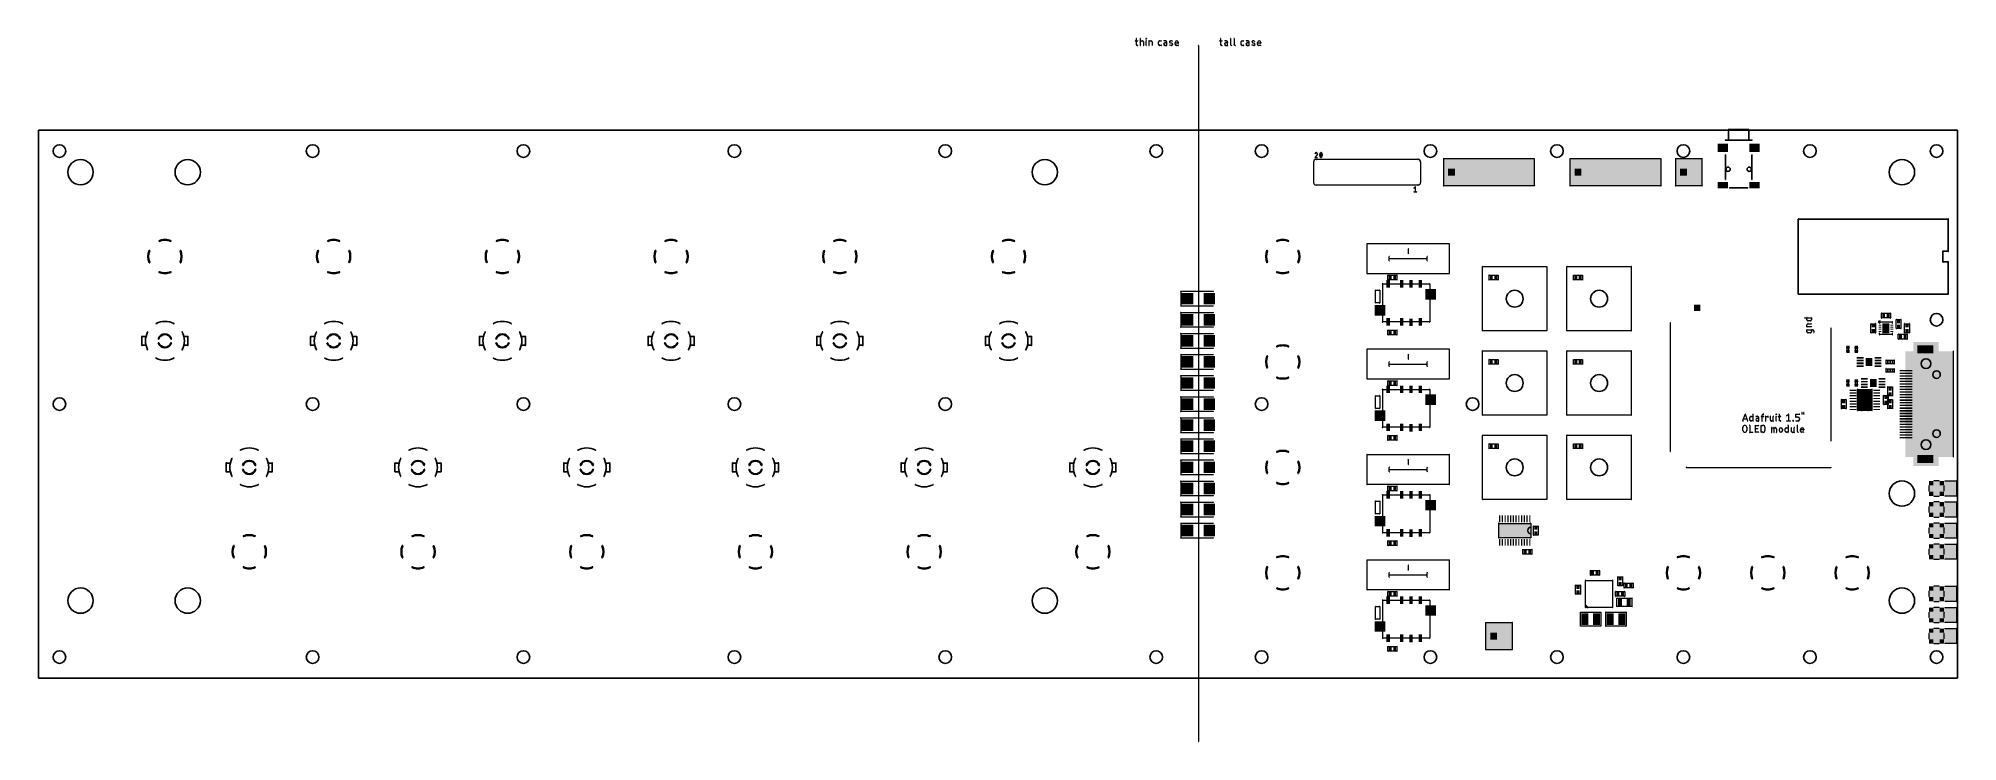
# Model space of a CAD drawing. Header units: millimetres. Extents: x 328 to 783, y 348 to 515.
import ezdxf

# ---------------------------------------------------------------- set-up
doc = ezdxf.new("R2010")
doc.units = ezdxf.units.MM
for name, color, linetype in [('20', 31, 'Continuous'), ('21', 9, 'Continuous'), ('52', 9, 'Continuous')]:
    doc.layers.add(name, color=color, linetype=linetype)

msp = doc.modelspace()

# ---------------------------------------------------------------- hatches: boundary and pattern name
at = {"linetype": 'Continuous'}
for points in [[(725.89, 489.85), (725.89, 487.85), (728.39, 487.85), (728.39, 489.85)], [(733.39, 489.85), (733.39, 487.85), (735.89, 487.85), (735.89, 489.85)], [(660.89, 486.35), (660.89, 479.75), (682.49, 479.75), (682.49, 486.35)], [(661.98, 483.88), (661.98, 482.23), (663.62, 482.23), (663.62, 483.88)], [(661.98, 483.88), (661.98, 482.23), (663.62, 482.23), (663.62, 483.88)], [(690.89, 486.35), (690.89, 479.75), (712.49, 479.75), (712.49, 486.35)], [(691.98, 483.88), (691.98, 482.23), (693.62, 482.23), (693.62, 483.88)], [(691.98, 483.88), (691.98, 482.23), (693.62, 482.23), (693.62, 483.88)], [(715.89, 486.35), (715.89, 479.75), (722.25, 479.75), (722.25, 486.35)], [(716.98, 483.88), (716.98, 482.23), (718.63, 482.23), (718.63, 483.88)], [(716.98, 483.88), (716.98, 482.23), (718.63, 482.23), (718.63, 483.88)], [(728.39, 479.25), (728.39, 480.75), (725.89, 480.75), (725.89, 479.25)], [(735.89, 479.25), (735.89, 480.75), (733.39, 480.75), (733.39, 479.25)], [(647.4, 455.65), (648.2, 455.65), (648.2, 457.45), (647.4, 457.45)], [(648.61, 457.67), (648.61, 458.43), (647.92, 458.43), (647.92, 457.67)], [(648.55, 457.8), (648.55, 458.3), (648.29, 458.3), (648.29, 457.8)], [(649.68, 457.67), (649.68, 458.43), (648.99, 458.43), (648.99, 457.67)], [(649.31, 457.8), (649.31, 458.3), (649.05, 458.3), (649.05, 457.8)], [(650.6, 455.65), (651.4, 455.65), (651.4, 457.45), (650.6, 457.45)], [(652.8, 455.65), (653.6, 455.65), (653.6, 457.45), (652.8, 457.45)], [(655, 455.65), (655.8, 455.65), (655.8, 457.45), (655, 457.45)], [(656.6, 455.35), (656.6, 452.85), (659.1, 452.85), (659.1, 455.35)], [(671.92, 458.43), (671.92, 457.67), (672.61, 457.67), (672.61, 458.43)], [(672.29, 458.3), (672.29, 457.8), (672.55, 457.8), (672.55, 458.3)], [(672.99, 458.43), (672.99, 457.67), (673.68, 457.67), (673.68, 458.43)], [(673.05, 458.3), (673.05, 457.8), (673.31, 457.8), (673.31, 458.3)], [(691.92, 458.43), (691.92, 457.67), (692.61, 457.67), (692.61, 458.43)], [(692.29, 458.3), (692.29, 457.8), (692.55, 457.8), (692.55, 458.3)], [(692.99, 458.43), (692.99, 457.67), (693.68, 457.67), (693.68, 458.43)], [(693.05, 458.3), (693.05, 457.8), (693.31, 457.8), (693.31, 458.3)], [(598.88, 454.43), (598.88, 451.68), (601.58, 451.68), (601.58, 454.43)], [(604.02, 454.43), (604.02, 451.68), (606.73, 451.68), (606.73, 454.43)], [(644.6, 451.55), (644.6, 449.05), (647.1, 449.05), (647.1, 451.55)], [(721.81, 451.66), (720.29, 451.66), (720.29, 450.13), (721.81, 450.13)], [(721.81, 451.66), (720.29, 451.66), (720.29, 450.13), (721.81, 450.13)], [(598.88, 449.43), (598.88, 446.68), (601.58, 446.68), (601.58, 449.43)], [(604.02, 449.43), (604.02, 446.68), (606.73, 446.68), (606.73, 449.43)], [(647.4, 446.65), (648.2, 446.65), (648.2, 448.45), (647.4, 448.45)], [(650.6, 446.65), (651.4, 446.65), (651.4, 448.45), (650.6, 448.45)], [(652.8, 446.55), (653.6, 446.55), (653.6, 448.35), (652.8, 448.35)], [(655, 446.65), (655.8, 446.65), (655.8, 448.45), (655, 448.45)], [(762.42, 446.24), (763.18, 446.24), (763.18, 446.93), (762.42, 446.93)], [(762.55, 446.3), (763.05, 446.3), (763.05, 446.56), (762.55, 446.56)], [(764.05, 446.93), (764.05, 446.68), (764.75, 446.68), (764.75, 446.93)], [(764.05, 446.43), (764.05, 446.18), (764.75, 446.18), (764.75, 446.43)], [(764.05, 445.93), (764.05, 445.68), (764.75, 445.68), (764.75, 445.93)], [(764.92, 449.43), (764.92, 448.67), (765.61, 448.67), (765.61, 449.43)], [(764.98, 447.24), (764.98, 444.86), (766.62, 444.86), (766.62, 447.24)], [(765.29, 449.3), (765.29, 448.8), (765.55, 448.8), (765.55, 449.3)], [(765.99, 449.43), (765.99, 448.67), (766.68, 448.67), (766.68, 449.43)], [(766.05, 449.3), (766.05, 448.8), (766.31, 448.8), (766.31, 449.3)], [(767.55, 446.68), (767.55, 446.93), (766.85, 446.93), (766.85, 446.68)], [(767.55, 446.18), (767.55, 446.43), (766.85, 446.43), (766.85, 446.18)], [(767.55, 445.68), (767.55, 445.93), (766.85, 445.93), (766.85, 445.68)], [(768.42, 447.24), (769.18, 447.24), (769.18, 447.93), (768.42, 447.93)], [(768.42, 446.17), (769.18, 446.17), (769.18, 446.86), (768.42, 446.86)], [(768.55, 447.3), (769.05, 447.3), (769.05, 447.56), (768.55, 447.56)], [(768.55, 446.54), (769.05, 446.54), (769.05, 446.8), (768.55, 446.8)], [(770.42, 446.24), (771.18, 446.24), (771.18, 446.93), (770.42, 446.93)], [(770.55, 446.3), (771.05, 446.3), (771.05, 446.56), (770.55, 446.56)], [(598.88, 444.43), (598.88, 441.68), (601.58, 441.68), (601.58, 444.43)], [(604.02, 444.43), (604.02, 441.68), (606.73, 441.68), (606.73, 444.43)], [(647.92, 445.43), (647.92, 444.67), (648.61, 444.67), (648.61, 445.43)], [(648.29, 445.3), (648.29, 444.8), (648.55, 444.8), (648.55, 445.3)], [(648.99, 445.43), (648.99, 444.67), (649.68, 444.67), (649.68, 445.43)], [(649.05, 445.3), (649.05, 444.8), (649.31, 444.8), (649.31, 445.3)], [(757.18, 441.93), (756.42, 441.93), (756.42, 441.24), (757.18, 441.24)], [(757.05, 441.56), (756.55, 441.56), (756.55, 441.3), (757.05, 441.3)], [(759.18, 441.93), (758.42, 441.93), (758.42, 441.24), (759.18, 441.24)], [(759.05, 441.56), (758.55, 441.56), (758.55, 441.3), (759.05, 441.3)], [(762.42, 445.17), (763.18, 445.17), (763.18, 445.86), (762.42, 445.86)], [(762.55, 445.54), (763.05, 445.54), (763.05, 445.8), (762.55, 445.8)], [(764.05, 445.43), (764.05, 445.18), (764.75, 445.18), (764.75, 445.43)], [(767.55, 445.18), (767.55, 445.43), (766.85, 445.43), (766.85, 445.18)], [(769.61, 443.67), (769.61, 444.43), (768.92, 444.43), (768.92, 443.67)], [(769.55, 443.8), (769.55, 444.3), (769.29, 444.3), (769.29, 443.8)], [(770.68, 443.67), (770.68, 444.43), (769.99, 444.43), (769.99, 443.67)], [(770.31, 443.8), (770.31, 444.3), (770.05, 444.3), (770.05, 443.8)], [(770.42, 445.17), (771.18, 445.17), (771.18, 445.86), (770.42, 445.86)], [(770.55, 445.54), (771.05, 445.54), (771.05, 445.8), (770.55, 445.8)], [(778.3, 439.95), (778.3, 442.75), (772.3, 442.75), (772.3, 439.95)], [(773.22, 440.12), (777.03, 440.12), (777.03, 442.02), (773.22, 442.02)], [(598.88, 439.43), (598.88, 436.68), (601.58, 436.68), (601.58, 439.43)], [(604.02, 439.43), (604.02, 436.68), (606.73, 436.68), (606.73, 439.43)], [(671.92, 438.43), (671.92, 437.67), (672.61, 437.67), (672.61, 438.43)], [(672.29, 438.3), (672.29, 437.8), (672.55, 437.8), (672.55, 438.3)], [(672.99, 438.43), (672.99, 437.67), (673.68, 437.67), (673.68, 438.43)], [(673.05, 438.3), (673.05, 437.8), (673.31, 437.8), (673.31, 438.3)], [(691.92, 438.43), (691.92, 437.67), (692.61, 437.67), (692.61, 438.43)], [(692.29, 438.3), (692.29, 437.8), (692.55, 437.8), (692.55, 438.3)], [(692.99, 438.43), (692.99, 437.67), (693.68, 437.67), (693.68, 438.43)], [(693.05, 438.3), (693.05, 437.8), (693.31, 437.8), (693.31, 438.3)], [(757.18, 440.86), (756.42, 440.86), (756.42, 440.17), (757.18, 440.17)], [(757.05, 440.8), (756.55, 440.8), (756.55, 440.54), (757.05, 440.54)], [(759.18, 440.86), (758.42, 440.86), (758.42, 440.17), (759.18, 440.17)], [(759.05, 440.8), (758.55, 440.8), (758.55, 440.54), (759.05, 440.54)], [(760.5, 439.23), (758.9, 439.23), (758.9, 438.82), (760.5, 438.82)], [(760.5, 438.57), (758.9, 438.57), (758.9, 438.18), (760.5, 438.18)], [(760.5, 437.93), (758.9, 437.93), (758.9, 437.52), (760.5, 437.52)], [(760.5, 437.27), (758.9, 437.27), (758.9, 436.88), (760.5, 436.88)], [(761.01, 439), (761.01, 437.11), (762.59, 437.11), (762.59, 439)], [(763.1, 438.82), (764.7, 438.82), (764.7, 439.23), (763.1, 439.23)], [(763.1, 438.18), (764.7, 438.18), (764.7, 438.57), (763.1, 438.57)], [(763.1, 437.52), (764.7, 437.52), (764.7, 437.93), (763.1, 437.93)], [(763.1, 436.88), (764.7, 436.88), (764.7, 437.27), (763.1, 437.27)], [(766.03, 438.27), (766.03, 437.83), (766.46, 437.83), (766.46, 438.27)], [(766.58, 438.27), (766.58, 437.83), (767.02, 437.83), (767.02, 438.27)], [(766.62, 438.23), (766.62, 437.87), (766.98, 437.87), (766.98, 438.23)], [(767.14, 438.27), (767.14, 437.83), (767.57, 437.83), (767.57, 438.27)], [(770.4, 415.55), (781.8, 415.55), (781.8, 440.55), (770.4, 440.55)], [(598.88, 434.43), (598.88, 431.68), (601.58, 431.68), (601.58, 434.43)], [(604.02, 434.43), (604.02, 431.68), (606.73, 431.68), (606.73, 434.43)], [(647.4, 430.65), (648.2, 430.65), (648.2, 432.45), (647.4, 432.45)], [(648.61, 432.67), (648.61, 433.43), (647.92, 433.43), (647.92, 432.67)], [(648.55, 432.8), (648.55, 433.3), (648.29, 433.3), (648.29, 432.8)], [(649.68, 432.67), (649.68, 433.43), (648.99, 433.43), (648.99, 432.67)], [(649.31, 432.8), (649.31, 433.3), (649.05, 433.3), (649.05, 432.8)], [(650.6, 430.65), (651.4, 430.65), (651.4, 432.45), (650.6, 432.45)], [(652.8, 430.65), (653.6, 430.65), (653.6, 432.45), (652.8, 432.45)], [(655, 430.65), (655.8, 430.65), (655.8, 432.45), (655, 432.45)], [(756.42, 433.24), (757.18, 433.24), (757.18, 433.93), (756.42, 433.93)], [(756.42, 432.17), (757.18, 432.17), (757.18, 432.86), (756.42, 432.86)], [(756.55, 433.3), (757.05, 433.3), (757.05, 433.56), (756.55, 433.56)], [(756.55, 432.54), (757.05, 432.54), (757.05, 432.8), (756.55, 432.8)], [(758.42, 433.24), (759.18, 433.24), (759.18, 433.93), (758.42, 433.93)], [(758.42, 432.17), (759.18, 432.17), (759.18, 432.86), (758.42, 432.86)], [(758.55, 433.3), (759.05, 433.3), (759.05, 433.56), (758.55, 433.56)], [(758.55, 432.54), (759.05, 432.54), (759.05, 432.8), (758.55, 432.8)], [(761.5, 434.23), (759.9, 434.23), (759.9, 433.82), (761.5, 433.82)], [(761.5, 433.57), (759.9, 433.57), (759.9, 433.18), (761.5, 433.18)], [(761.5, 432.93), (759.9, 432.93), (759.9, 432.52), (761.5, 432.52)], [(761.5, 432.27), (759.9, 432.27), (759.9, 431.88), (761.5, 431.88)], [(762.01, 434), (762.01, 432.11), (763.59, 432.11), (763.59, 434)], [(764.1, 433.82), (765.7, 433.82), (765.7, 434.23), (764.1, 434.23)], [(764.1, 433.18), (765.7, 433.18), (765.7, 433.57), (764.1, 433.57)], [(764.1, 432.52), (765.7, 432.52), (765.7, 432.93), (764.1, 432.93)], [(764.1, 431.88), (765.7, 431.88), (765.7, 432.27), (764.1, 432.27)], [(766.03, 436.27), (766.03, 435.83), (766.46, 435.83), (766.46, 436.27)], [(766.58, 436.27), (766.58, 435.83), (767.02, 435.83), (767.02, 436.27)], [(766.62, 436.23), (766.62, 435.87), (766.98, 435.87), (766.98, 436.23)], [(767.14, 436.27), (767.14, 435.83), (767.57, 435.83), (767.57, 436.27)], [(772.1, 436.15), (769.1, 436.15), (769.1, 435.82), (772.1, 435.82)], [(772.1, 435.52), (769.1, 435.52), (769.1, 435.19), (772.1, 435.19)], [(772.1, 434.88), (769.1, 434.88), (769.1, 434.55), (772.1, 434.55)], [(772.1, 434.25), (769.1, 434.25), (769.1, 433.92), (772.1, 433.92)], [(772.1, 433.62), (769.1, 433.62), (769.1, 433.28), (772.1, 433.28)], [(772.1, 432.98), (769.1, 432.98), (769.1, 432.64), (772.1, 432.64)], [(772.1, 432.35), (769.1, 432.35), (769.1, 432.01), (772.1, 432.01)], [(598.88, 429.43), (598.88, 426.68), (601.58, 426.68), (601.58, 429.43)], [(604.02, 429.43), (604.02, 426.68), (606.73, 426.68), (606.73, 429.43)], [(656.6, 430.35), (656.6, 427.85), (659.1, 427.85), (659.1, 430.35)], [(755.42, 428.24), (756.18, 428.24), (756.18, 428.93), (755.42, 428.93)], [(755.42, 427.17), (756.18, 427.17), (756.18, 427.86), (755.42, 427.86)], [(755.55, 428.3), (756.05, 428.3), (756.05, 428.56), (755.55, 428.56)], [(755.55, 427.54), (756.05, 427.54), (756.05, 427.8), (755.55, 427.8)], [(757.2, 431.18), (758.8, 431.18), (758.8, 431.48), (757.2, 431.48)], [(757.2, 430.52), (758.8, 430.52), (758.8, 430.82), (757.2, 430.82)], [(757.2, 429.88), (758.8, 429.88), (758.8, 430.18), (757.2, 430.18)], [(757.2, 429.23), (758.8, 429.23), (758.8, 429.52), (757.2, 429.52)], [(757.2, 428.57), (758.8, 428.57), (758.8, 428.88), (757.2, 428.88)], [(757.2, 427.93), (758.8, 427.93), (758.8, 428.23), (757.2, 428.23)], [(762.52, 426.5), (762.52, 431.6), (759.08, 431.6), (759.08, 426.5)], [(762.8, 431.18), (764.4, 431.18), (764.4, 431.48), (762.8, 431.48)], [(762.8, 430.52), (764.4, 430.52), (764.4, 430.82), (762.8, 430.82)], [(762.8, 429.88), (764.4, 429.88), (764.4, 430.18), (762.8, 430.18)], [(762.8, 429.23), (764.4, 429.23), (764.4, 429.52), (762.8, 429.52)], [(762.8, 428.57), (764.4, 428.57), (764.4, 428.88), (762.8, 428.88)], [(762.8, 427.93), (764.4, 427.93), (764.4, 428.23), (762.8, 428.23)], [(765.42, 429.24), (766.18, 429.24), (766.18, 429.93), (765.42, 429.93)], [(765.42, 428.17), (766.18, 428.17), (766.18, 428.86), (765.42, 428.86)], [(765.55, 429.3), (766.05, 429.3), (766.05, 429.56), (765.55, 429.56)], [(765.55, 428.54), (766.05, 428.54), (766.05, 428.8), (765.55, 428.8)], [(766.42, 431.24), (767.18, 431.24), (767.18, 431.93), (766.42, 431.93)], [(766.42, 430.17), (767.18, 430.17), (767.18, 430.86), (766.42, 430.86)], [(766.42, 428.24), (767.18, 428.24), (767.18, 428.93), (766.42, 428.93)], [(766.42, 427.17), (767.18, 427.17), (767.18, 427.86), (766.42, 427.86)], [(766.55, 431.3), (767.05, 431.3), (767.05, 431.56), (766.55, 431.56)], [(766.55, 430.54), (767.05, 430.54), (767.05, 430.8), (766.55, 430.8)], [(766.55, 428.3), (767.05, 428.3), (767.05, 428.56), (766.55, 428.56)], [(766.55, 427.54), (767.05, 427.54), (767.05, 427.8), (766.55, 427.8)], [(772.1, 431.71), (769.1, 431.71), (769.1, 431.38), (772.1, 431.38)], [(772.1, 431.07), (769.1, 431.07), (769.1, 430.74), (772.1, 430.74)], [(772.1, 430.44), (769.1, 430.44), (769.1, 430.11), (772.1, 430.11)], [(772.1, 429.81), (769.1, 429.81), (769.1, 429.47), (772.1, 429.47)], [(772.1, 429.17), (769.1, 429.17), (769.1, 428.83), (772.1, 428.83)], [(772.1, 428.54), (769.1, 428.54), (769.1, 428.2), (772.1, 428.2)], [(772.1, 427.9), (769.1, 427.9), (769.1, 427.57), (772.1, 427.57)], [(598.88, 424.43), (598.88, 421.68), (601.58, 421.68), (601.58, 424.43)], [(604.02, 424.43), (604.02, 421.68), (606.73, 421.68), (606.73, 424.43)], [(644.6, 426.55), (644.6, 424.05), (647.1, 424.05), (647.1, 426.55)], [(647.4, 421.65), (648.2, 421.65), (648.2, 423.45), (647.4, 423.45)], [(650.6, 421.65), (651.4, 421.65), (651.4, 423.45), (650.6, 423.45)], [(652.8, 421.55), (653.6, 421.55), (653.6, 423.35), (652.8, 423.35)], [(655, 421.65), (655.8, 421.65), (655.8, 423.45), (655, 423.45)], [(757.2, 427.27), (758.8, 427.27), (758.8, 427.57), (757.2, 427.57)], [(757.2, 426.63), (758.8, 426.63), (758.8, 426.93), (757.2, 426.93)], [(762.8, 427.27), (764.4, 427.27), (764.4, 427.57), (762.8, 427.57)], [(762.8, 426.63), (764.4, 426.63), (764.4, 426.93), (762.8, 426.93)], [(772.1, 427.26), (769.1, 427.26), (769.1, 426.93), (772.1, 426.93)], [(772.1, 426.63), (769.1, 426.63), (769.1, 426.3), (772.1, 426.3)], [(772.1, 426), (769.1, 426), (769.1, 425.66), (772.1, 425.66)], [(772.1, 425.36), (769.1, 425.36), (769.1, 425.02), (772.1, 425.02)], [(772.1, 424.73), (769.1, 424.73), (769.1, 424.39), (772.1, 424.39)], [(772.1, 424.09), (769.1, 424.09), (769.1, 423.75), (772.1, 423.75)], [(772.1, 423.45), (769.1, 423.45), (769.1, 423.12), (772.1, 423.12)], [(598.88, 419.43), (598.88, 416.68), (601.58, 416.68), (601.58, 419.43)], [(604.02, 419.43), (604.02, 416.68), (606.73, 416.68), (606.73, 419.43)], [(647.92, 420.43), (647.92, 419.67), (648.61, 419.67), (648.61, 420.43)], [(648.29, 420.3), (648.29, 419.8), (648.55, 419.8), (648.55, 420.3)], [(648.99, 420.43), (648.99, 419.67), (649.68, 419.67), (649.68, 420.43)], [(649.05, 420.3), (649.05, 419.8), (649.31, 419.8), (649.31, 420.3)], [(772.1, 422.82), (769.1, 422.82), (769.1, 422.49), (772.1, 422.49)], [(772.1, 422.19), (769.1, 422.19), (769.1, 421.85), (772.1, 421.85)], [(772.1, 421.55), (769.1, 421.55), (769.1, 421.22), (772.1, 421.22)], [(772.1, 420.92), (769.1, 420.92), (769.1, 420.58), (772.1, 420.58)], [(772.1, 420.28), (769.1, 420.28), (769.1, 419.94), (772.1, 419.94)], [(598.88, 414.43), (598.88, 411.68), (601.58, 411.68), (601.58, 414.43)], [(604.02, 414.43), (604.02, 411.68), (606.73, 411.68), (606.73, 414.43)], [(671.92, 418.43), (671.92, 417.67), (672.61, 417.67), (672.61, 418.43)], [(672.29, 418.3), (672.29, 417.8), (672.55, 417.8), (672.55, 418.3)], [(672.99, 418.43), (672.99, 417.67), (673.68, 417.67), (673.68, 418.43)], [(673.05, 418.3), (673.05, 417.8), (673.31, 417.8), (673.31, 418.3)], [(691.92, 418.43), (691.92, 417.67), (692.61, 417.67), (692.61, 418.43)], [(692.29, 418.3), (692.29, 417.8), (692.55, 417.8), (692.55, 418.3)], [(692.99, 418.43), (692.99, 417.67), (693.68, 417.67), (693.68, 418.43)], [(693.05, 418.3), (693.05, 417.8), (693.31, 417.8), (693.31, 418.3)], [(778.3, 413.35), (778.3, 416.15), (772.3, 416.15), (772.3, 413.35)], [(773.22, 414.08), (777.03, 414.08), (777.03, 415.99), (773.22, 415.99)], [(782.5, 409.85), (776, 409.85), (776, 406.25), (782.5, 406.25)], [(776.03, 408.82), (777.03, 408.82), (777.03, 409.82), (776.03, 409.82)], [(776.9, 409.75), (776.1, 409.75), (776.1, 408.95), (776.9, 408.95)], [(778.57, 409.82), (778.57, 408.82), (779.57, 408.82), (779.57, 409.82)], [(779.5, 409.75), (778.7, 409.75), (778.7, 408.95), (779.5, 408.95)], [(598.88, 409.43), (598.88, 406.68), (601.58, 406.68), (601.58, 409.43)], [(604.02, 409.43), (604.02, 406.68), (606.73, 406.68), (606.73, 409.43)], [(647.4, 405.65), (648.2, 405.65), (648.2, 407.45), (647.4, 407.45)], [(648.61, 407.67), (648.61, 408.43), (647.92, 408.43), (647.92, 407.67)], [(648.55, 407.8), (648.55, 408.3), (648.29, 408.3), (648.29, 407.8)], [(649.68, 407.67), (649.68, 408.43), (648.99, 408.43), (648.99, 407.67)], [(649.31, 407.8), (649.31, 408.3), (649.05, 408.3), (649.05, 407.8)], [(650.6, 405.65), (651.4, 405.65), (651.4, 407.45), (650.6, 407.45)], [(652.8, 405.65), (653.6, 405.65), (653.6, 407.45), (652.8, 407.45)], [(655, 405.65), (655.8, 405.65), (655.8, 407.45), (655, 407.45)], [(656.6, 405.35), (656.6, 402.85), (659.1, 402.85), (659.1, 405.35)], [(777.03, 406.28), (777.03, 407.28), (776.03, 407.28), (776.03, 406.28)], [(776.9, 407.15), (776.1, 407.15), (776.1, 406.35), (776.9, 406.35)], [(779.57, 407.28), (778.57, 407.28), (778.57, 406.28), (779.57, 406.28)], [(779.5, 407.15), (778.7, 407.15), (778.7, 406.35), (779.5, 406.35)], [(598.88, 404.43), (598.88, 401.68), (601.58, 401.68), (601.58, 404.43)], [(604.02, 404.43), (604.02, 401.68), (606.73, 401.68), (606.73, 404.43)], [(644.6, 401.55), (644.6, 399.05), (647.1, 399.05), (647.1, 401.55)], [(674.38, 400.05), (674.38, 401.65), (674.08, 401.65), (674.08, 400.05)], [(675.02, 400.05), (675.02, 401.65), (674.73, 401.65), (674.73, 400.05)], [(675.67, 400.05), (675.67, 401.65), (675.38, 401.65), (675.38, 400.05)], [(676.33, 400.05), (676.33, 401.65), (676.02, 401.65), (676.02, 400.05)], [(676.98, 400.05), (676.98, 401.65), (676.67, 401.65), (676.67, 400.05)], [(677.62, 400.05), (677.62, 401.65), (677.33, 401.65), (677.33, 400.05)], [(678.27, 400.05), (678.27, 401.65), (677.98, 401.65), (677.98, 400.05)], [(678.92, 400.05), (678.92, 401.65), (678.62, 401.65), (678.62, 400.05)], [(679.58, 400.05), (679.58, 401.65), (679.27, 401.65), (679.27, 400.05)], [(680.23, 400.05), (680.23, 401.65), (679.92, 401.65), (679.92, 400.05)], [(680.88, 400.05), (680.88, 401.65), (680.58, 401.65), (680.58, 400.05)], [(681.52, 400.05), (681.52, 401.65), (681.23, 401.65), (681.23, 400.05)], [(782.5, 404.85), (776, 404.85), (776, 401.25), (782.5, 401.25)], [(776.03, 403.82), (777.03, 403.82), (777.03, 404.82), (776.03, 404.82)], [(777.03, 401.28), (777.03, 402.28), (776.03, 402.28), (776.03, 401.28)], [(776.9, 404.75), (776.1, 404.75), (776.1, 403.95), (776.9, 403.95)], [(776.9, 402.15), (776.1, 402.15), (776.1, 401.35), (776.9, 401.35)], [(778.57, 404.82), (778.57, 403.82), (779.57, 403.82), (779.57, 404.82)], [(779.57, 402.28), (778.57, 402.28), (778.57, 401.28), (779.57, 401.28)], [(779.5, 404.75), (778.7, 404.75), (778.7, 403.95), (779.5, 403.95)], [(779.5, 402.15), (778.7, 402.15), (778.7, 401.35), (779.5, 401.35)], [(598.88, 399.43), (598.88, 396.68), (601.58, 396.68), (601.58, 399.43)], [(604.02, 399.43), (604.02, 396.68), (606.73, 396.68), (606.73, 399.43)], [(647.4, 396.65), (648.2, 396.65), (648.2, 398.45), (647.4, 398.45)], [(650.6, 396.65), (651.4, 396.65), (651.4, 398.45), (650.6, 398.45)], [(652.8, 396.55), (653.6, 396.55), (653.6, 398.35), (652.8, 398.35)], [(655, 396.65), (655.8, 396.65), (655.8, 398.45), (655, 398.45)], [(681.6, 399.75), (674, 399.75), (674, 396.35), (681.6, 396.35)], [(674.08, 396.05), (674.08, 394.45), (674.38, 394.45), (674.38, 396.05)], [(674.73, 396.05), (674.73, 394.45), (675.02, 394.45), (675.02, 396.05)], [(675.38, 396.05), (675.38, 394.45), (675.67, 394.45), (675.67, 396.05)], [(676.02, 396.05), (676.02, 394.45), (676.33, 394.45), (676.33, 396.05)], [(676.67, 396.05), (676.67, 394.45), (676.98, 394.45), (676.98, 396.05)], [(677.33, 396.05), (677.33, 394.45), (677.62, 394.45), (677.62, 396.05)], [(677.98, 396.05), (677.98, 394.45), (678.27, 394.45), (678.27, 396.05)], [(678.62, 396.05), (678.62, 394.45), (678.92, 394.45), (678.92, 396.05)], [(679.27, 396.05), (679.27, 394.45), (679.58, 394.45), (679.58, 396.05)], [(679.92, 396.05), (679.92, 394.45), (680.23, 394.45), (680.23, 396.05)], [(680.58, 396.05), (680.58, 394.45), (680.88, 394.45), (680.88, 396.05)], [(681.23, 396.05), (681.23, 394.45), (681.52, 394.45), (681.52, 396.05)], [(682.42, 398.24), (683.18, 398.24), (683.18, 398.93), (682.42, 398.93)], [(682.42, 397.17), (683.18, 397.17), (683.18, 397.86), (682.42, 397.86)], [(682.55, 398.3), (683.05, 398.3), (683.05, 398.56), (682.55, 398.56)], [(682.55, 397.54), (683.05, 397.54), (683.05, 397.8), (682.55, 397.8)], [(782.5, 399.85), (776, 399.85), (776, 396.25), (782.5, 396.25)], [(776.03, 398.82), (777.03, 398.82), (777.03, 399.82), (776.03, 399.82)], [(777.03, 396.28), (777.03, 397.28), (776.03, 397.28), (776.03, 396.28)], [(776.9, 399.75), (776.1, 399.75), (776.1, 398.95), (776.9, 398.95)], [(776.9, 397.15), (776.1, 397.15), (776.1, 396.35), (776.9, 396.35)], [(778.57, 399.82), (778.57, 398.82), (779.57, 398.82), (779.57, 399.82)], [(779.57, 397.28), (778.57, 397.28), (778.57, 396.28), (779.57, 396.28)], [(779.5, 399.75), (778.7, 399.75), (778.7, 398.95), (779.5, 398.95)], [(779.5, 397.15), (778.7, 397.15), (778.7, 396.35), (779.5, 396.35)], [(647.92, 395.43), (647.92, 394.67), (648.61, 394.67), (648.61, 395.43)], [(648.29, 395.3), (648.29, 394.8), (648.55, 394.8), (648.55, 395.3)], [(648.99, 395.43), (648.99, 394.67), (649.68, 394.67), (649.68, 395.43)], [(649.05, 395.3), (649.05, 394.8), (649.31, 394.8), (649.31, 395.3)], [(679.92, 393.43), (679.92, 392.67), (680.61, 392.67), (680.61, 393.43)], [(680.29, 393.3), (680.29, 392.8), (680.55, 392.8), (680.55, 393.3)], [(680.99, 393.43), (680.99, 392.67), (681.68, 392.67), (681.68, 393.43)], [(681.05, 393.3), (681.05, 392.8), (681.31, 392.8), (681.31, 393.3)], [(782.5, 394.85), (776, 394.85), (776, 391.25), (782.5, 391.25)], [(776.03, 393.82), (777.03, 393.82), (777.03, 394.82), (776.03, 394.82)], [(777.03, 391.28), (777.03, 392.28), (776.03, 392.28), (776.03, 391.28)], [(776.9, 394.75), (776.1, 394.75), (776.1, 393.95), (776.9, 393.95)], [(776.9, 392.15), (776.1, 392.15), (776.1, 391.35), (776.9, 391.35)], [(778.57, 394.82), (778.57, 393.82), (779.57, 393.82), (779.57, 394.82)], [(779.57, 392.28), (778.57, 392.28), (778.57, 391.28), (779.57, 391.28)], [(779.5, 394.75), (778.7, 394.75), (778.7, 393.95), (779.5, 393.95)], [(779.5, 392.15), (778.7, 392.15), (778.7, 391.35), (779.5, 391.35)], [(695.92, 388.43), (695.92, 387.67), (696.61, 387.67), (696.61, 388.43)], [(696.29, 388.3), (696.29, 387.8), (696.55, 387.8), (696.55, 388.3)], [(696.99, 388.43), (696.99, 387.67), (697.68, 387.67), (697.68, 388.43)], [(697.05, 388.3), (697.05, 387.8), (697.31, 387.8), (697.31, 388.3)], [(702.42, 386.24), (703.18, 386.24), (703.18, 386.93), (702.42, 386.93)], [(647.4, 380.65), (648.2, 380.65), (648.2, 382.45), (647.4, 382.45)], [(648.61, 382.67), (648.61, 383.43), (647.92, 383.43), (647.92, 382.67)], [(648.55, 382.8), (648.55, 383.3), (648.29, 383.3), (648.29, 382.8)], [(649.68, 382.67), (649.68, 383.43), (648.99, 383.43), (648.99, 382.67)], [(649.31, 382.8), (649.31, 383.3), (649.05, 383.3), (649.05, 382.8)], [(650.6, 380.65), (651.4, 380.65), (651.4, 382.45), (650.6, 382.45)], [(652.8, 380.65), (653.6, 380.65), (653.6, 382.45), (652.8, 382.45)], [(655, 380.65), (655.8, 380.65), (655.8, 382.45), (655, 382.45)], [(693.18, 384.93), (692.42, 384.93), (692.42, 384.24), (693.18, 384.24)], [(693.18, 383.86), (692.42, 383.86), (692.42, 383.17), (693.18, 383.17)], [(693.05, 384.56), (692.55, 384.56), (692.55, 384.3), (693.05, 384.3)], [(693.05, 383.8), (692.55, 383.8), (692.55, 383.54), (693.05, 383.54)], [(702.61, 382.67), (702.61, 383.43), (701.92, 383.43), (701.92, 382.67)], [(702.55, 382.8), (702.55, 383.3), (702.29, 383.3), (702.29, 382.8)], [(702.42, 385.17), (703.18, 385.17), (703.18, 385.86), (702.42, 385.86)], [(702.55, 386.3), (703.05, 386.3), (703.05, 386.56), (702.55, 386.56)], [(702.55, 385.54), (703.05, 385.54), (703.05, 385.8), (702.55, 385.8)], [(703.68, 382.67), (703.68, 383.43), (702.99, 383.43), (702.99, 382.67)], [(703.31, 382.8), (703.31, 383.3), (703.05, 383.3), (703.05, 382.8)], [(703.92, 385.43), (703.92, 384.67), (704.61, 384.67), (704.61, 385.43)], [(704.29, 385.3), (704.29, 384.8), (704.55, 384.8), (704.55, 385.3)], [(704.99, 385.43), (704.99, 384.67), (705.68, 384.67), (705.68, 385.43)], [(705.05, 385.3), (705.05, 384.8), (705.31, 384.8), (705.31, 385.3)], [(782.5, 384.85), (776, 384.85), (776, 381.25), (782.5, 381.25)], [(776.03, 383.82), (777.03, 383.82), (777.03, 384.82), (776.03, 384.82)], [(777.03, 381.28), (777.03, 382.28), (776.03, 382.28), (776.03, 381.28)], [(776.9, 384.75), (776.1, 384.75), (776.1, 383.95), (776.9, 383.95)], [(778.57, 384.82), (778.57, 383.82), (779.57, 383.82), (779.57, 384.82)], [(779.57, 382.28), (778.57, 382.28), (778.57, 381.28), (779.57, 381.28)], [(779.5, 384.75), (778.7, 384.75), (778.7, 383.95), (779.5, 383.95)], [(656.6, 380.35), (656.6, 377.85), (659.1, 377.85), (659.1, 380.35)], [(695.23, 375.65), (695.23, 378.45), (693.58, 378.45), (693.58, 375.65)], [(698.02, 375.65), (698.02, 378.45), (696.37, 378.45), (696.37, 375.65)], [(699.58, 378.45), (699.58, 375.65), (701.23, 375.65), (701.23, 378.45)], [(703.24, 380.29), (703.24, 381.81), (702.28, 381.81), (702.28, 380.29)], [(702.37, 378.45), (702.37, 375.65), (704.02, 375.65), (704.02, 378.45)], [(703.19, 380.42), (703.19, 381.69), (702.78, 381.69), (702.78, 380.42)], [(705.32, 380.29), (705.32, 381.81), (704.36, 381.81), (704.36, 380.29)], [(704.82, 380.42), (704.82, 381.69), (704.41, 381.69), (704.41, 380.42)], [(782.5, 379.85), (776, 379.85), (776, 376.25), (782.5, 376.25)], [(776.03, 378.82), (777.03, 378.82), (777.03, 379.82), (776.03, 379.82)], [(776.9, 382.15), (776.1, 382.15), (776.1, 381.35), (776.9, 381.35)], [(776.9, 379.75), (776.1, 379.75), (776.1, 378.95), (776.9, 378.95)], [(778.57, 379.82), (778.57, 378.82), (779.57, 378.82), (779.57, 379.82)], [(779.5, 382.15), (778.7, 382.15), (778.7, 381.35), (779.5, 381.35)], [(779.5, 379.75), (778.7, 379.75), (778.7, 378.95), (779.5, 378.95)], [(644.6, 376.55), (644.6, 374.05), (647.1, 374.05), (647.1, 376.55)], [(647.4, 371.65), (648.2, 371.65), (648.2, 373.45), (647.4, 373.45)], [(650.6, 371.65), (651.4, 371.65), (651.4, 373.45), (650.6, 373.45)], [(652.8, 371.55), (653.6, 371.55), (653.6, 373.35), (652.8, 373.35)], [(655, 371.65), (655.8, 371.65), (655.8, 373.45), (655, 373.45)], [(670.89, 376.35), (670.89, 369.75), (677.25, 369.75), (677.25, 376.35)], [(671.98, 373.88), (671.98, 372.23), (673.62, 372.23), (673.62, 373.88)], [(671.98, 373.88), (671.98, 372.23), (673.62, 372.23), (673.62, 373.88)], [(782.5, 374.85), (776, 374.85), (776, 371.25), (782.5, 371.25)], [(777.03, 376.28), (777.03, 377.28), (776.03, 377.28), (776.03, 376.28)], [(776.03, 373.82), (777.03, 373.82), (777.03, 374.82), (776.03, 374.82)], [(776.9, 377.15), (776.1, 377.15), (776.1, 376.35), (776.9, 376.35)], [(776.9, 374.75), (776.1, 374.75), (776.1, 373.95), (776.9, 373.95)], [(779.57, 377.28), (778.57, 377.28), (778.57, 376.28), (779.57, 376.28)], [(778.57, 374.82), (778.57, 373.82), (779.57, 373.82), (779.57, 374.82)], [(779.5, 377.15), (778.7, 377.15), (778.7, 376.35), (779.5, 376.35)], [(779.5, 374.75), (778.7, 374.75), (778.7, 373.95), (779.5, 373.95)], [(647.92, 370.43), (647.92, 369.67), (648.61, 369.67), (648.61, 370.43)], [(648.29, 370.3), (648.29, 369.8), (648.55, 369.8), (648.55, 370.3)], [(648.99, 370.43), (648.99, 369.67), (649.68, 369.67), (649.68, 370.43)], [(649.05, 370.3), (649.05, 369.8), (649.31, 369.8), (649.31, 370.3)], [(777.03, 371.28), (777.03, 372.28), (776.03, 372.28), (776.03, 371.28)], [(776.9, 372.15), (776.1, 372.15), (776.1, 371.35), (776.9, 371.35)], [(779.57, 372.28), (778.57, 372.28), (778.57, 371.28), (779.57, 371.28)], [(779.5, 372.15), (778.7, 372.15), (778.7, 371.35), (779.5, 371.35)]]:
    msp.add_hatch(color=179, dxfattribs=at).paths.add_polyline_path(points, flags=0)

# ---------------------------------------------------------------- linework, layer by layer
at = {"layer": '20'}
for p, q in [((782.8, 493.05), (327.8, 493.05)), ((327.8, 493.05), (327.8, 363.05)), ((782.8, 363.05), (782.8, 493.05)), ((327.8, 363.05), (782.8, 363.05))]:
    msp.add_line(p, q, dxfattribs=at)
for centre, radius in [((332.8, 488.05), 1.5), ((392.8, 488.05), 1.5), ((442.8, 488.05), 1.5), ((492.8, 488.05), 1.5), ((542.8, 488.05), 1.5), ((592.8, 488.05), 1.5), ((617.8, 488.05), 1.5), ((657.8, 488.05), 1.5), ((687.8, 488.05), 1.5), ((717.8, 488.05), 1.5), ((747.8, 488.05), 1.5), ((777.8, 488.05), 1.5), ((337.8, 483.05), 3), ((363.2, 483.05), 3), ((566.4, 483.05), 3), ((728.39, 483.75), 0.5), ((733.39, 483.75), 0.5), ((769.6, 483.05), 3), ((677.8, 453.05), 2), ((697.8, 453.05), 2), ((777.8, 448.05), 1.5), ((775.3, 437.65), 1.15), ((677.8, 433.05), 2), ((697.8, 433.05), 2), ((777.8, 435.05), 0.9), ((332.8, 428.05), 1.5), ((392.8, 428.05), 1.5), ((442.8, 428.05), 1.5), ((492.8, 428.05), 1.5), ((542.8, 428.05), 1.5), ((617.8, 428.05), 1.5), ((667.8, 428.05), 1.5), ((775.3, 418.45), 1.15), ((777.8, 421.05), 0.9), ((677.8, 413.05), 2), ((697.8, 413.05), 2), ((769.6, 406.85), 3), ((337.8, 381.45), 3), ((363.2, 381.45), 3), ((566.4, 381.45), 3), ((769.6, 381.45), 3), ((332.8, 368.05), 1.5), ((392.8, 368.05), 1.5), ((442.8, 368.05), 1.5), ((492.8, 368.05), 1.5), ((542.8, 368.05), 1.5), ((592.8, 368.05), 1.5), ((617.8, 368.05), 1.5), ((657.8, 368.05), 1.5), ((687.8, 368.05), 1.5), ((717.8, 368.05), 1.5), ((747.8, 368.05), 1.5), ((777.8, 368.05), 1.5)]:
    msp.add_circle(centre, radius, dxfattribs=at)
at = {"layer": '21', "lineweight": 18}
for p, q in [((587.88, 514.21), (588.42, 514.21)), ((588.06, 514.75), (588.06, 513.4)), ((589.05, 513.13), (589.05, 514.75)), ((589.05, 514.21), (589.5, 514.21)), ((590.41, 514.66), (590.41, 514.75)), ((590.41, 514.75), (590.5, 514.75)), ((590.5, 514.66), (590.41, 514.66)), ((590.45, 513.13), (590.45, 514.21)), ((590.5, 514.75), (590.5, 514.66)), ((591.13, 513.13), (591.13, 514.21)), ((591.13, 514.21), (591.58, 514.21)), ((593.65, 514.21), (594.01, 514.21)), ((595.02, 514.21), (594.65, 514.21)), ((607.88, 514.21), (608.42, 514.21)), ((608.06, 514.75), (608.06, 513.4)), ((609.44, 514.21), (609.08, 514.21)), ((610.43, 514.75), (610.43, 513.4)), ((611.26, 514.75), (611.26, 513.4)), ((613.18, 514.21), (613.54, 514.21)), ((614.55, 514.21), (614.19, 514.21)), ((588.33, 513.13), (588.42, 513.13)), ((589.77, 513.94), (589.77, 513.13)), ((591.85, 513.94), (591.85, 513.13)), ((593.37, 513.4), (593.37, 513.94)), ((594.01, 513.13), (593.65, 513.13)), ((595.29, 513.76), (594.88, 513.76)), ((594.88, 513.13), (595.29, 513.13)), ((595.29, 513.13), (595.29, 513.94)), ((596.56, 513.58), (596.11, 513.76)), ((597.33, 513.4), (597.33, 513.85)), ((598.05, 513.67), (597.33, 513.67)), ((598.05, 513.13), (597.6, 513.13)), ((598.05, 513.85), (598.05, 513.67)), ((602.8, 513.05), (602.8, 348.05)), ((608.33, 513.13), (608.42, 513.13)), ((609.71, 513.76), (609.3, 513.76)), ((609.3, 513.13), (609.71, 513.13)), ((609.71, 513.13), (609.71, 513.94)), ((612.91, 513.4), (612.91, 513.94)), ((613.54, 513.13), (613.18, 513.13)), ((614.82, 513.76), (614.41, 513.76)), ((614.41, 513.13), (614.82, 513.13)), ((614.82, 513.13), (614.82, 513.94)), ((616.1, 513.58), (615.64, 513.76)), ((616.86, 513.4), (616.86, 513.85)), ((617.59, 513.67), (616.86, 513.67)), ((617.59, 513.13), (617.13, 513.13)), ((617.59, 513.85), (617.59, 513.67)), ((630.96, 487.18), (630.42, 486.54)), ((631.62, 486.8), (632.13, 487.43)), ((630.1, 485.46), (630.1, 480.64)), ((630.42, 486.54), (631.05, 486.54)), ((654.86, 486.1), (630.74, 486.1)), ((655.5, 485.46), (655.5, 480.64)), ((660.89, 486.23), (660.89, 479.88)), ((682.49, 486.23), (660.89, 486.23)), ((682.49, 479.88), (682.49, 486.23)), ((690.89, 486.23), (690.89, 479.88)), ((712.49, 486.23), (690.89, 486.23)), ((712.49, 479.88), (712.49, 486.23)), ((715.89, 486.23), (715.89, 479.88)), ((722.25, 486.23), (715.89, 486.23)), ((722.25, 479.88), (722.25, 486.23)), ((654.86, 480), (630.74, 480)), ((653.91, 479.3), (654.23, 479.56)), ((653.91, 478.41), (654.55, 478.41)), ((654.23, 479.56), (654.23, 478.41)), ((660.89, 479.88), (682.49, 479.88)), ((690.89, 479.88), (712.49, 479.88)), ((715.89, 479.88), (722.25, 479.88)), ((662.3, 466.05), (642.8, 466.05)), ((642.8, 459.05), (642.8, 466.05)), ((652.55, 464.85), (652.55, 463.75)), ((662.3, 459.05), (662.3, 466.05)), ((648, 462.55), (657, 462.55)), ((648.05, 462.05), (648.05, 463.05)), ((657.05, 462.05), (657.05, 463.05)), ((670.18, 460.67), (685.42, 460.67)), ((670.18, 445.43), (670.18, 460.67)), ((685.42, 460.67), (685.42, 445.43)), ((690.18, 460.67), (705.42, 460.67)), ((690.18, 445.43), (690.18, 460.67)), ((705.42, 460.67), (705.42, 445.43)), ((642.8, 459.05), (662.3, 459.05)), ((644.8, 452.05), (644.8, 455.05)), ((644.8, 455.05), (645.8, 455.05)), ((645.8, 455.05), (645.8, 452.05)), ((646.45, 456.55), (646.45, 447.55)), ((646.5, 456.55), (657.6, 456.55)), ((647.73, 457.49), (647.73, 458.61)), ((647.73, 458.61), (649.87, 458.61)), ((649.87, 457.49), (647.73, 457.49)), ((649.87, 458.61), (649.87, 457.49)), ((657.65, 456.55), (657.65, 447.55)), ((671.73, 458.61), (673.87, 458.61)), ((671.73, 457.49), (671.73, 458.61)), ((673.87, 457.49), (671.73, 457.49)), ((673.87, 458.61), (673.87, 457.49)), ((691.73, 458.61), (693.87, 458.61)), ((691.73, 457.49), (691.73, 458.61)), ((693.87, 457.49), (691.73, 457.49)), ((693.87, 458.61), (693.87, 457.49)), ((606.35, 454.74), (598.62, 454.74)), ((598.62, 454.74), (598.62, 451.36)), ((598.62, 451.36), (606.35, 451.36)), ((645.8, 452.05), (644.8, 452.05)), ((606.35, 449.74), (598.62, 449.74)), ((598.62, 449.74), (598.62, 446.36)), ((598.62, 446.36), (606.35, 446.36)), ((657.6, 447.55), (646.5, 447.55)), ((714.7, 416.86), (714.7, 447.34)), ((746.53, 448.53), (748.15, 448.53)), ((747.07, 448.08), (747.07, 448.53)), ((747.07, 446.41), (747.07, 446.86)), ((748.15, 446.41), (747.07, 446.41)), ((747.88, 447.81), (747.34, 447.81)), ((747.34, 447.13), (748.15, 447.13)), ((748.15, 448.53), (748.15, 448.08)), ((752.8, 419.4), (752.8, 446.07)), ((762.24, 444.98), (762.24, 447.12)), ((762.24, 447.12), (763.36, 447.12)), ((763.36, 447.12), (763.36, 444.98)), ((764.3, 447.25), (764.3, 447.55)), ((764.3, 447.55), (767.3, 447.55)), ((764.73, 449.61), (766.87, 449.61)), ((764.73, 448.49), (764.73, 449.61)), ((766.87, 448.49), (764.73, 448.49)), ((766.87, 449.61), (766.87, 448.49)), ((767.3, 447.55), (767.3, 447.25)), ((768.24, 445.98), (768.24, 448.12)), ((768.24, 448.12), (769.36, 448.12)), ((769.36, 445.98), (768.24, 445.98)), ((769.36, 448.12), (769.36, 445.98)), ((770.24, 444.98), (770.24, 447.12)), ((770.24, 447.12), (771.36, 447.12)), ((771.36, 447.12), (771.36, 444.98)), ((606.35, 444.74), (598.62, 444.74)), ((598.62, 444.74), (598.62, 441.36)), ((598.62, 441.36), (606.35, 441.36)), ((647.73, 445.61), (649.87, 445.61)), ((647.73, 444.49), (647.73, 445.61)), ((649.87, 444.49), (647.73, 444.49)), ((649.87, 445.61), (649.87, 444.49)), ((685.42, 445.43), (670.18, 445.43)), ((705.42, 445.43), (690.18, 445.43)), ((747.07, 445.22), (747.07, 445.67)), ((747.07, 445.67), (748.42, 445.67)), ((747.88, 444.95), (747.34, 444.95)), ((748.15, 445.67), (748.15, 445.22)), ((748.69, 445.4), (748.69, 445.04)), ((763.36, 444.98), (762.24, 444.98)), ((764.3, 444.55), (764.3, 444.85)), ((767.3, 444.55), (764.3, 444.55)), ((767.3, 444.85), (767.3, 444.55)), ((768.73, 443.49), (768.73, 444.61)), ((768.73, 444.61), (770.87, 444.61)), ((770.87, 443.49), (768.73, 443.49)), ((771.36, 444.98), (770.24, 444.98)), ((770.87, 444.61), (770.87, 443.49)), ((606.35, 439.74), (598.62, 439.74)), ((598.62, 439.74), (598.62, 436.36)), ((662.3, 441.05), (642.8, 441.05)), ((642.8, 434.05), (642.8, 441.05)), ((648, 437.55), (657, 437.55)), ((648.05, 437.05), (648.05, 438.05)), ((652.55, 439.85), (652.55, 438.75)), ((657.05, 437.05), (657.05, 438.05)), ((662.3, 434.05), (662.3, 441.05)), ((670.18, 440.67), (685.42, 440.67)), ((670.18, 425.43), (670.18, 440.67)), ((671.73, 438.61), (673.87, 438.61)), ((671.73, 437.49), (671.73, 438.61)), ((673.87, 437.49), (671.73, 437.49)), ((673.87, 438.61), (673.87, 437.49)), ((685.42, 440.67), (685.42, 425.43)), ((690.18, 440.67), (705.42, 440.67)), ((690.18, 425.43), (690.18, 440.67)), ((691.73, 438.61), (693.87, 438.61)), ((691.73, 437.49), (691.73, 438.61)), ((693.87, 437.49), (691.73, 437.49)), ((693.87, 438.61), (693.87, 437.49)), ((705.42, 440.67), (705.42, 425.43)), ((765.83, 438.46), (767.77, 438.46)), ((765.83, 437.64), (765.83, 438.46)), ((767.77, 437.64), (765.83, 437.64)), ((767.77, 438.46), (767.77, 437.64)), ((781.8, 415.55), (781.8, 440.55)), ((598.62, 436.36), (606.35, 436.36)), ((606.35, 434.74), (598.62, 434.74)), ((598.62, 434.74), (598.62, 431.36)), ((642.8, 434.05), (662.3, 434.05)), ((647.73, 432.49), (647.73, 433.61)), ((647.73, 433.61), (649.87, 433.61)), ((649.87, 432.49), (647.73, 432.49)), ((649.87, 433.61), (649.87, 432.49)), ((765.83, 436.46), (767.77, 436.46)), ((765.83, 435.64), (765.83, 436.46)), ((767.77, 435.64), (765.83, 435.64)), ((767.77, 436.46), (767.77, 435.64)), ((598.62, 431.36), (606.35, 431.36)), ((606.35, 429.74), (598.62, 429.74)), ((598.62, 429.74), (598.62, 426.36)), ((644.8, 427.05), (644.8, 430.05)), ((644.8, 430.05), (645.8, 430.05)), ((645.8, 430.05), (645.8, 427.05)), ((646.45, 431.55), (646.45, 422.55)), ((646.5, 431.55), (657.6, 431.55)), ((657.65, 431.55), (657.65, 422.55)), ((755.24, 426.98), (755.24, 429.12)), ((755.24, 429.12), (756.36, 429.12)), ((756.36, 429.12), (756.36, 426.98)), ((759.1, 426.55), (759.1, 431.55)), ((759.1, 431.55), (762.5, 431.55)), ((762.5, 431.55), (762.5, 426.55)), ((765.24, 427.98), (765.24, 430.12)), ((765.24, 430.12), (766.36, 430.12)), ((766.36, 427.98), (765.24, 427.98)), ((766.24, 429.98), (766.24, 432.12)), ((766.24, 432.12), (767.36, 432.12)), ((767.36, 429.98), (766.24, 429.98)), ((766.24, 426.98), (766.24, 429.12)), ((766.24, 429.12), (767.36, 429.12)), ((766.36, 430.12), (766.36, 427.98)), ((767.36, 432.12), (767.36, 429.98)), ((767.36, 429.12), (767.36, 426.98)), ((598.62, 426.36), (606.35, 426.36)), ((606.35, 424.74), (598.62, 424.74)), ((598.62, 424.74), (598.62, 421.36)), ((645.8, 427.05), (644.8, 427.05)), ((685.42, 425.43), (670.18, 425.43)), ((705.42, 425.43), (690.18, 425.43)), ((731.9, 424.05), (732.44, 425.67)), ((732.85, 424.45), (732.04, 424.45)), ((732.44, 425.67), (732.99, 424.05)), ((733.53, 424.32), (733.53, 424.86)), ((733.81, 425.13), (734.26, 425.13)), ((734.26, 424.05), (733.81, 424.05)), ((734.26, 425.67), (734.26, 424.05)), ((735.39, 425.13), (735.03, 425.13)), ((735.66, 424.68), (735.26, 424.68)), ((735.26, 424.05), (735.66, 424.05)), ((735.66, 424.05), (735.66, 424.86)), ((736.26, 425.13), (736.81, 425.13)), ((736.44, 424.05), (736.44, 425.4)), ((736.72, 425.67), (736.81, 425.67)), ((737.3, 424.05), (737.3, 425.13)), ((737.3, 425.13), (737.84, 425.13)), ((737.84, 425.13), (737.84, 424.95)), ((738.39, 425.13), (738.39, 424.32)), ((738.66, 424.05), (739.11, 424.05)), ((739.11, 424.05), (739.11, 425.13)), ((739.75, 425.58), (739.75, 425.67)), ((739.75, 425.67), (739.84, 425.67)), ((739.84, 425.58), (739.75, 425.58)), ((739.79, 424.05), (739.79, 425.13)), ((739.84, 425.67), (739.84, 425.58)), ((740.29, 425.13), (740.83, 425.13)), ((740.47, 425.67), (740.47, 424.32)), ((740.74, 424.05), (740.83, 424.05)), ((742.26, 425.31), (742.71, 425.67)), ((742.26, 424.05), (743.16, 424.05)), ((742.71, 425.67), (742.71, 424.05)), ((743.76, 424.05), (743.76, 424.14)), ((743.76, 424.14), (743.85, 424.14)), ((743.85, 424.05), (743.76, 424.05)), ((743.85, 424.14), (743.85, 424.05)), ((744.45, 424.95), (744.45, 425.67)), ((744.45, 425.67), (745.35, 425.67)), ((744.99, 424.95), (744.45, 424.95)), ((744.45, 424.05), (744.99, 424.05)), ((745.35, 424.41), (745.35, 424.59)), ((745.92, 425.67), (745.92, 426.04)), ((746.37, 425.67), (746.37, 426.04)), ((756.36, 426.98), (755.24, 426.98)), ((760.1, 426.55), (759.1, 426.55)), ((761.55, 426.55), (760.05, 426.55)), ((761.6, 426.55), (760.1, 426.55)), ((762.5, 426.55), (761.6, 426.55)), ((767.36, 426.98), (766.24, 426.98)), ((598.62, 421.36), (606.35, 421.36)), ((606.35, 419.74), (598.62, 419.74)), ((598.62, 419.74), (598.62, 416.36)), ((657.6, 422.55), (646.5, 422.55)), ((647.73, 420.61), (649.87, 420.61)), ((647.73, 419.49), (647.73, 420.61)), ((649.87, 419.49), (647.73, 419.49)), ((649.87, 420.61), (649.87, 419.49)), ((670.18, 420.67), (685.42, 420.67)), ((670.18, 405.43), (670.18, 420.67)), ((671.73, 418.61), (673.87, 418.61)), ((671.73, 417.49), (671.73, 418.61)), ((673.87, 418.61), (673.87, 417.49)), ((685.42, 420.67), (685.42, 405.43)), ((690.18, 420.67), (705.42, 420.67)), ((690.18, 405.43), (690.18, 420.67)), ((691.73, 418.61), (693.87, 418.61)), ((691.73, 417.49), (691.73, 418.61)), ((693.87, 418.61), (693.87, 417.49)), ((705.42, 420.67), (705.42, 405.43)), ((731.9, 421.83), (731.9, 422.56)), ((732.81, 422.56), (732.81, 421.83)), ((733.52, 423.01), (733.52, 421.38)), ((733.52, 421.38), (734.24, 421.38)), ((734.88, 421.38), (734.88, 423.01)), ((734.88, 423.01), (735.6, 423.01)), ((734.88, 422.28), (735.42, 422.28)), ((735.6, 421.38), (734.88, 421.38)), ((736.23, 421.38), (736.23, 423.01)), ((736.23, 423.01), (736.68, 423.01)), ((736.68, 421.38), (736.23, 421.38)), ((737.13, 422.56), (737.13, 421.83)), ((738.74, 421.38), (738.74, 422.46)), ((738.74, 422.46), (739.56, 422.46)), ((739.28, 421.38), (739.28, 422.46)), ((739.83, 422.19), (739.83, 421.38)), ((740.54, 421.74), (740.54, 422.1)), ((741.26, 422.1), (741.26, 421.74)), ((741.89, 421.65), (741.89, 422.19)), ((742.16, 422.46), (742.61, 422.46)), ((742.61, 421.38), (742.16, 421.38)), ((742.61, 423.01), (742.61, 421.38)), ((743.35, 422.46), (743.35, 421.65)), ((743.62, 421.38), (744.07, 421.38)), ((744.07, 421.38), (744.07, 422.46)), ((744.78, 423.01), (744.78, 421.65)), ((745.59, 421.65), (745.59, 422.1)), ((746.31, 421.92), (745.59, 421.92)), ((746.31, 421.38), (745.86, 421.38)), ((746.31, 422.1), (746.31, 421.92)), ((598.62, 416.36), (606.35, 416.36)), ((606.35, 414.74), (598.62, 414.74)), ((598.62, 414.74), (598.62, 411.36)), ((662.3, 416.05), (642.8, 416.05)), ((642.8, 409.05), (642.8, 416.05)), ((652.55, 414.85), (652.55, 413.75)), ((662.3, 409.05), (662.3, 416.05)), ((673.87, 417.49), (671.73, 417.49)), ((693.87, 417.49), (691.73, 417.49)), ((598.62, 411.36), (606.35, 411.36)), ((606.35, 409.74), (598.62, 409.74)), ((598.62, 409.74), (598.62, 406.36)), ((648, 412.55), (657, 412.55)), ((648.05, 412.05), (648.05, 413.05)), ((657.05, 412.05), (657.05, 413.05)), ((718.51, 413.05), (752.8, 413.05)), ((778.4, 409.85), (777.2, 409.85)), ((779.8, 409.85), (782.55, 409.85)), ((782.55, 409.85), (782.55, 406.25)), ((598.62, 406.36), (606.35, 406.36)), ((642.8, 409.05), (662.3, 409.05)), ((644.8, 402.05), (644.8, 405.05)), ((644.8, 405.05), (645.8, 405.05)), ((645.8, 405.05), (645.8, 402.05)), ((646.45, 406.55), (646.45, 397.55)), ((646.5, 406.55), (657.6, 406.55)), ((647.73, 407.49), (647.73, 408.61)), ((647.73, 408.61), (649.87, 408.61)), ((649.87, 407.49), (647.73, 407.49)), ((649.87, 408.61), (649.87, 407.49)), ((657.65, 406.55), (657.65, 397.55)), ((685.42, 405.43), (670.18, 405.43)), ((705.42, 405.43), (690.18, 405.43)), ((776, 408.65), (776, 407.45)), ((777.2, 406.25), (778.4, 406.25)), ((779.6, 407.45), (779.6, 408.65)), ((782.55, 406.25), (779.8, 406.25)), ((606.35, 404.74), (598.62, 404.74)), ((598.62, 404.74), (598.62, 401.36)), ((598.62, 401.36), (606.35, 401.36)), ((645.8, 402.05), (644.8, 402.05)), ((776, 403.65), (776, 402.45)), ((778.4, 404.85), (777.2, 404.85)), ((777.2, 401.25), (778.4, 401.25)), ((779.6, 402.45), (779.6, 403.65)), ((779.8, 404.85), (782.55, 404.85)), ((782.55, 401.25), (779.8, 401.25)), ((782.55, 404.85), (782.55, 401.25)), ((606.35, 399.74), (598.62, 399.74)), ((598.62, 399.74), (598.62, 396.36)), ((598.62, 396.36), (606.35, 396.36)), ((657.6, 397.55), (646.5, 397.55)), ((674, 396.35), (674, 399.75)), ((674, 399.75), (681.6, 399.75)), ((681.6, 396.35), (674, 396.35)), ((681.6, 399.75), (681.6, 398.85)), ((681.6, 398.85), (681.6, 397.35)), ((681.6, 398.8), (681.6, 397.3)), ((681.6, 397.35), (681.6, 396.35)), ((682.24, 396.98), (682.24, 399.12)), ((682.24, 399.12), (683.36, 399.12)), ((683.36, 396.98), (682.24, 396.98)), ((683.36, 399.12), (683.36, 396.98)), ((776, 398.65), (776, 397.45)), ((778.4, 399.85), (777.2, 399.85)), ((777.2, 396.25), (778.4, 396.25)), ((779.6, 397.45), (779.6, 398.65)), ((779.8, 399.85), (782.55, 399.85)), ((782.55, 396.25), (779.8, 396.25)), ((782.55, 399.85), (782.55, 396.25)), ((647.73, 395.61), (649.87, 395.61)), ((647.73, 394.49), (647.73, 395.61)), ((649.87, 394.49), (647.73, 394.49)), ((649.87, 395.61), (649.87, 394.49)), ((679.73, 393.61), (681.87, 393.61)), ((679.73, 392.49), (679.73, 393.61)), ((681.87, 392.49), (679.73, 392.49)), ((681.87, 393.61), (681.87, 392.49)), ((776, 393.65), (776, 392.45)), ((778.4, 394.85), (777.2, 394.85)), ((779.6, 392.45), (779.6, 393.65)), ((779.8, 394.85), (782.55, 394.85)), ((782.55, 394.85), (782.55, 391.25)), ((662.3, 391.05), (642.8, 391.05)), ((642.8, 384.05), (642.8, 391.05)), ((648, 387.55), (657, 387.55)), ((648.05, 387.05), (648.05, 388.05)), ((652.55, 389.85), (652.55, 388.75)), ((657.05, 387.05), (657.05, 388.05)), ((662.3, 384.05), (662.3, 391.05)), ((695.73, 388.61), (697.87, 388.61)), ((695.73, 387.49), (695.73, 388.61)), ((697.87, 387.49), (695.73, 387.49)), ((697.87, 388.61), (697.87, 387.49)), ((702.24, 384.98), (702.24, 387.12)), ((702.24, 387.12), (703.36, 387.12)), ((703.36, 387.12), (703.36, 384.98)), ((777.2, 391.25), (778.4, 391.25)), ((782.55, 391.25), (779.8, 391.25)), ((642.8, 384.05), (662.3, 384.05)), ((647.73, 382.49), (647.73, 383.61)), ((647.73, 383.61), (649.87, 383.61)), ((649.87, 382.49), (647.73, 382.49)), ((649.87, 383.61), (649.87, 382.49)), ((692.24, 382.98), (692.24, 385.12)), ((692.24, 385.12), (693.36, 385.12)), ((693.36, 382.98), (692.24, 382.98)), ((693.36, 385.12), (693.36, 382.98)), ((694.6, 380.45), (694.6, 386.25)), ((694.6, 386.25), (701, 386.25)), ((701, 386.25), (701, 379.85)), ((701.73, 382.49), (701.73, 383.61)), ((701.73, 383.61), (703.87, 383.61)), ((703.87, 382.49), (701.73, 382.49)), ((703.36, 384.98), (702.24, 384.98)), ((703.73, 385.61), (705.87, 385.61)), ((703.73, 384.49), (703.73, 385.61)), ((705.87, 384.49), (703.73, 384.49)), ((703.87, 383.61), (703.87, 382.49)), ((705.87, 385.61), (705.87, 384.49)), ((776, 383.65), (776, 382.45)), ((778.4, 384.85), (777.2, 384.85)), ((779.6, 382.45), (779.6, 383.65)), ((779.8, 384.85), (782.55, 384.85)), ((782.55, 384.85), (782.55, 381.25)), ((644.8, 377.05), (644.8, 380.05)), ((644.8, 380.05), (645.8, 380.05)), ((645.8, 380.05), (645.8, 377.05)), ((646.45, 381.55), (646.45, 372.55)), ((646.5, 381.55), (657.6, 381.55)), ((657.65, 381.55), (657.65, 372.55)), ((693.39, 375.4), (693.39, 378.7)), ((693.39, 378.7), (698.21, 378.7)), ((694.6, 380.35), (694.6, 380.45)), ((694.6, 380.45), (695.2, 379.85)), ((694.6, 379.85), (694.6, 380.35)), ((694.6, 380.35), (695.1, 379.85)), ((694.9, 379.85), (694.6, 379.85)), ((694.7, 380.15), (695, 379.85)), ((694.9, 379.85), (694.7, 380.05)), ((694.7, 380.05), (694.7, 379.95)), ((695, 379.85), (694.9, 379.85)), ((695.1, 379.85), (695, 379.85)), ((695.2, 379.85), (695.1, 379.85)), ((701, 379.85), (695.2, 379.85)), ((698.21, 378.7), (698.21, 375.4)), ((699.39, 378.7), (704.21, 378.7)), ((699.39, 375.4), (699.39, 378.7)), ((702.02, 380.03), (702.02, 382.07)), ((702.02, 382.07), (705.58, 382.07)), ((705.58, 380.03), (702.02, 380.03)), ((704.21, 378.7), (704.21, 375.4)), ((705.58, 382.07), (705.58, 380.03)), ((776, 378.65), (776, 377.45)), ((777.2, 381.25), (778.4, 381.25)), ((778.4, 379.85), (777.2, 379.85)), ((779.6, 377.45), (779.6, 378.65)), ((782.55, 381.25), (779.8, 381.25)), ((779.8, 379.85), (782.55, 379.85)), ((782.55, 379.85), (782.55, 376.25)), ((645.8, 377.05), (644.8, 377.05)), ((670.89, 376.22), (670.89, 369.87)), ((677.25, 376.22), (670.89, 376.22)), ((677.25, 369.87), (677.25, 376.22)), ((698.21, 375.4), (693.39, 375.4)), ((704.21, 375.4), (699.39, 375.4)), ((776, 373.65), (776, 372.45)), ((777.2, 376.25), (778.4, 376.25)), ((778.4, 374.85), (777.2, 374.85)), ((779.6, 372.45), (779.6, 373.65)), ((782.55, 376.25), (779.8, 376.25)), ((779.8, 374.85), (782.55, 374.85)), ((782.55, 374.85), (782.55, 371.25)), ((657.6, 372.55), (646.5, 372.55)), ((647.73, 370.61), (649.87, 370.61)), ((647.73, 369.49), (647.73, 370.61)), ((649.87, 369.49), (647.73, 369.49)), ((649.87, 370.61), (649.87, 369.49)), ((670.89, 369.87), (677.25, 369.87)), ((777.2, 371.25), (778.4, 371.25)), ((782.55, 371.25), (779.8, 371.25))]:
    msp.add_line(p, q, dxfattribs=at)
at = {"layer": '21', "lineweight": 25}
for p, q in [((728.49, 493.15), (733.29, 493.15)), ((728.49, 490.75), (728.49, 493.15)), ((733.29, 490.75), (733.29, 493.15)), ((727.74, 490.65), (734.04, 490.65)), ((727.74, 481.35), (727.74, 487.15)), ((734.04, 487.15), (734.04, 481.35)), ((733.04, 479.35), (728.74, 479.35)), ((745.02, 454.16), (745.02, 471.94)), ((745.02, 471.94), (780.58, 471.94)), ((780.58, 471.94), (780.58, 464.32)), ((779.31, 464.32), (779.31, 461.78)), ((780.58, 464.32), (779.31, 464.32)), ((779.31, 461.78), (780.58, 461.78)), ((780.58, 461.78), (780.58, 454.16)), ((780.58, 454.16), (745.02, 454.16)), ((353.23, 444.07), (352.34, 444.07)), ((352.34, 444.07), (352.34, 442.03)), ((352.34, 442.03), (353.23, 442.03)), ((363.26, 444.07), (362.37, 444.07)), ((362.37, 442.03), (363.26, 442.03)), ((363.26, 442.03), (363.26, 444.07)), ((393.23, 444.07), (392.34, 444.07)), ((392.34, 444.07), (392.34, 442.03)), ((392.34, 442.03), (393.23, 442.03)), ((403.26, 444.07), (402.37, 444.07)), ((402.37, 442.03), (403.26, 442.03)), ((403.26, 442.03), (403.26, 444.07)), ((433.23, 444.07), (432.34, 444.07)), ((432.34, 444.07), (432.34, 442.03)), ((432.34, 442.03), (433.23, 442.03)), ((443.26, 444.07), (442.37, 444.07)), ((442.37, 442.03), (443.26, 442.03)), ((443.26, 442.03), (443.26, 444.07)), ((473.23, 444.07), (472.34, 444.07)), ((472.34, 444.07), (472.34, 442.03)), ((472.34, 442.03), (473.23, 442.03)), ((483.26, 444.07), (482.37, 444.07)), ((482.37, 442.03), (483.26, 442.03)), ((483.26, 442.03), (483.26, 444.07)), ((513.23, 444.07), (512.34, 444.07)), ((512.34, 444.07), (512.34, 442.03)), ((512.34, 442.03), (513.23, 442.03)), ((523.26, 444.07), (522.37, 444.07)), ((522.37, 442.03), (523.26, 442.03)), ((523.26, 442.03), (523.26, 444.07)), ((553.23, 444.07), (552.34, 444.07)), ((552.34, 444.07), (552.34, 442.03)), ((552.34, 442.03), (553.23, 442.03)), ((563.26, 444.07), (562.37, 444.07)), ((562.37, 442.03), (563.26, 442.03)), ((563.26, 442.03), (563.26, 444.07)), ((373.23, 414.07), (372.34, 414.07)), ((372.34, 414.07), (372.34, 412.03)), ((383.26, 414.07), (382.37, 414.07)), ((383.26, 412.03), (383.26, 414.07)), ((413.23, 414.07), (412.34, 414.07)), ((412.34, 414.07), (412.34, 412.03)), ((423.26, 414.07), (422.37, 414.07)), ((423.26, 412.03), (423.26, 414.07)), ((453.23, 414.07), (452.34, 414.07)), ((452.34, 414.07), (452.34, 412.03)), ((463.26, 414.07), (462.37, 414.07)), ((463.26, 412.03), (463.26, 414.07)), ((493.23, 414.07), (492.34, 414.07)), ((492.34, 414.07), (492.34, 412.03)), ((503.26, 414.07), (502.37, 414.07)), ((503.26, 412.03), (503.26, 414.07)), ((533.23, 414.07), (532.34, 414.07)), ((532.34, 414.07), (532.34, 412.03)), ((543.26, 414.07), (542.37, 414.07)), ((543.26, 412.03), (543.26, 414.07)), ((573.23, 414.07), (572.34, 414.07)), ((572.34, 414.07), (572.34, 412.03)), ((583.26, 414.07), (582.37, 414.07)), ((583.26, 412.03), (583.26, 414.07)), ((372.34, 412.03), (373.23, 412.03)), ((382.37, 412.03), (383.26, 412.03)), ((412.34, 412.03), (413.23, 412.03)), ((422.37, 412.03), (423.26, 412.03)), ((452.34, 412.03), (453.23, 412.03)), ((462.37, 412.03), (463.26, 412.03)), ((492.34, 412.03), (493.23, 412.03)), ((502.37, 412.03), (503.26, 412.03)), ((532.34, 412.03), (533.23, 412.03)), ((542.37, 412.03), (543.26, 412.03)), ((572.34, 412.03), (573.23, 412.03)), ((582.37, 412.03), (583.26, 412.03))]:
    msp.add_line(p, q, dxfattribs=at)
at = {"layer": '21', "lineweight": 35}
msp.add_circle((764.3, 447.55), 0.141, dxfattribs=at)
at = {"layer": '21', "lineweight": 18}
for centre, radius, start, end in [((587.88, 514.21), 0.0381, 90, 270), ((588.06, 514.75), 0.0381, 0, 180), ((588.42, 514.21), 0.0381, 270, 90), ((589.05, 514.75), 0.0381, 0, 180), ((589.05, 514.21), 0.0381, 90, 270), ((589.5, 514.21), 0.0381, 90, 270), ((589.5, 514.21), 0.0381, 270, 90), ((589.5, 513.94), 0.271, 0.0013, 89.9987), ((590.41, 514.75), 0.0381, 0, 180), ((590.41, 514.75), 0.0381, 90, 270), ((590.41, 514.66), 0.0381, 90, 270), ((590.41, 514.66), 0.0381, 180, 0), ((590.45, 514.21), 0.0381, 0, 180), ((590.5, 514.75), 0.0381, 0, 180), ((590.5, 514.66), 0.0381, 180, 0), ((590.5, 514.75), 0.0381, 270, 90), ((590.5, 514.66), 0.0381, 270, 90), ((591.13, 514.21), 0.0381, 0, 180), ((591.13, 514.21), 0.0381, 90, 270), ((591.58, 514.21), 0.0381, 90, 270), ((591.58, 514.21), 0.0381, 270, 90), ((591.58, 513.94), 0.271, 0.0119, 90.0092), ((593.65, 513.94), 0.271, 90.0013, 179.9987), ((593.65, 514.21), 0.0381, 90, 270), ((593.65, 514.21), 0.0381, 270, 90), ((594.01, 514.21), 0.0381, 270, 90), ((594.65, 514.21), 0.0381, 90, 270), ((595.02, 514.21), 0.0381, 90, 270), ((595.02, 514.21), 0.0381, 270, 90), ((595.02, 513.94), 0.271, 0.0013, 89.9987), ((596.2, 513.98), 0.234, 89.1827, 248.1974), ((596.2, 514.21), 0.0381, 89.173, 269.173), ((596.2, 514.21), 0.0381, 269.173, 89.173), ((596.19, 513.18), 1.03, 65.7679, 89.1774), ((596.61, 514.12), 0.0381, 245.7551, 65.7551), ((597.69, 513.85), 0.361, 0, 180), ((607.88, 514.21), 0.0381, 90, 270), ((608.06, 514.75), 0.0381, 0, 180), ((608.42, 514.21), 0.0381, 270, 90), ((609.08, 514.21), 0.0381, 90, 270), ((609.44, 514.21), 0.0381, 90, 270), ((609.44, 514.21), 0.0381, 270, 90), ((609.44, 513.94), 0.271, 0.0119, 90.0092), ((610.43, 514.75), 0.0381, 0, 180), ((611.26, 514.75), 0.0381, 0, 180), ((613.18, 513.94), 0.271, 90.0013, 179.9987), ((613.18, 514.21), 0.0381, 90, 270), ((613.18, 514.21), 0.0381, 270, 90), ((613.54, 514.21), 0.0381, 270, 90), ((614.19, 514.21), 0.0381, 90, 270), ((614.55, 514.21), 0.0381, 90, 270), ((614.55, 514.21), 0.0381, 270, 90), ((614.55, 513.94), 0.271, 0.0119, 90.0092), ((615.73, 513.98), 0.234, 89.1827, 248.1974), ((615.73, 514.21), 0.0381, 89.173, 269.173), ((615.73, 514.21), 0.0381, 269.173, 89.173), ((615.72, 513.18), 1.03, 65.7679, 89.1774), ((616.14, 514.12), 0.0381, 245.7551, 65.7551), ((617.22, 513.85), 0.361, 0, 180), ((588.06, 513.4), 0.0381, 0, 180), ((588.06, 513.4), 0.0381, 180, 0), ((588.33, 513.4), 0.271, 180.0119, 270.0092), ((588.33, 513.13), 0.0381, 90, 270), ((588.33, 513.13), 0.0381, 270, 90), ((588.42, 513.13), 0.0381, 270, 90), ((589.05, 513.13), 0.0381, 180, 0), ((589.77, 513.94), 0.0381, 0, 180), ((589.77, 513.94), 0.0381, 180, 0), ((589.77, 513.13), 0.0381, 180, 0), ((590.45, 513.13), 0.0381, 180, 0), ((591.13, 513.13), 0.0381, 180, 0), ((591.85, 513.94), 0.0381, 0, 180), ((591.85, 513.94), 0.0381, 180, 0), ((591.85, 513.13), 0.0381, 180, 0), ((593.37, 513.94), 0.0381, 0, 180), ((593.37, 513.94), 0.0381, 180, 0), ((593.37, 513.4), 0.0381, 0, 180), ((593.37, 513.4), 0.0381, 180, 0), ((593.65, 513.4), 0.271, 180.0013, 269.9987), ((593.65, 513.13), 0.0381, 90, 270), ((593.65, 513.13), 0.0381, 270, 90), ((594.01, 513.13), 0.0381, 270, 90), ((594.88, 513.44), 0.316, 90, 270), ((594.88, 513.76), 0.0381, 90, 270), ((594.88, 513.13), 0.0381, 90, 270), ((594.88, 513.76), 0.0381, 270, 90), ((594.88, 513.13), 0.0381, 270, 90), ((595.29, 513.94), 0.0381, 0, 180), ((595.29, 513.94), 0.0381, 180, 0), ((595.29, 513.13), 0.0381, 180, 0), ((595.29, 513.76), 0.0381, 270, 90), ((595.29, 513.13), 0.0381, 270, 90), ((595.98, 513.22), 0.0381, 70.2096, 250.2096), ((596.5, 514.66), 1.53, 250.2088, 269.1875), ((596.11, 513.76), 0.0381, 68.1846, 248.1846), ((596.11, 513.76), 0.0381, 248.2125, 68.2125), ((596.47, 513.13), 0.0381, 89.173, 269.173), ((596.48, 513.36), 0.234, 269.1851, 68.1999), ((596.47, 513.13), 0.0381, 269.173, 89.173), ((596.56, 513.58), 0.0381, 68.1846, 248.1846), ((596.56, 513.58), 0.0381, 248.1846, 68.1846), ((597.33, 513.85), 0.0381, 0, 180), ((597.33, 513.85), 0.0381, 180, 0), ((597.33, 513.67), 0.0381, 90, 270), ((597.33, 513.4), 0.0381, 0, 180), ((597.33, 513.4), 0.0381, 180, 0), ((597.6, 513.4), 0.271, 180.0013, 269.9987), ((597.6, 513.13), 0.0381, 90, 270), ((597.6, 513.13), 0.0381, 270, 90), ((598.05, 513.85), 0.0381, 0, 180), ((598.05, 513.85), 0.0381, 180, 0), ((598.05, 513.67), 0.0381, 180, 0), ((598.05, 513.67), 0.0381, 270, 90), ((598.05, 513.13), 0.0381, 270, 90), ((602.8, 513.05), 0.0381, 0, 180), ((608.06, 513.4), 0.0381, 0, 180), ((608.06, 513.4), 0.0381, 180, 0), ((608.33, 513.4), 0.271, 180.0119, 270.0092), ((608.33, 513.13), 0.0381, 90, 270), ((608.33, 513.13), 0.0381, 270, 90), ((608.42, 513.13), 0.0381, 270, 90), ((609.3, 513.44), 0.316, 90, 270), ((609.3, 513.76), 0.0381, 90, 270), ((609.3, 513.13), 0.0381, 90, 270), ((609.3, 513.76), 0.0381, 270, 90), ((609.3, 513.13), 0.0381, 270, 90), ((609.71, 513.94), 0.0381, 0, 180), ((609.71, 513.94), 0.0381, 180, 0), ((609.71, 513.13), 0.0381, 180, 0), ((609.71, 513.76), 0.0381, 270, 90), ((609.71, 513.13), 0.0381, 270, 90), ((610.43, 513.4), 0.0381, 0, 180), ((610.43, 513.4), 0.0381, 180, 0), ((610.7, 513.4), 0.271, 180.0013, 269.9987), ((610.7, 513.13), 0.0381, 270, 90), ((611.26, 513.4), 0.0381, 0, 180), ((611.26, 513.4), 0.0381, 180, 0), ((611.53, 513.4), 0.271, 180.0013, 269.9987), ((611.53, 513.13), 0.0381, 270, 90), ((612.91, 513.94), 0.0381, 0, 180), ((612.91, 513.94), 0.0381, 180, 0), ((612.91, 513.4), 0.0381, 0, 180), ((612.91, 513.4), 0.0381, 180, 0), ((613.18, 513.4), 0.271, 180.0013, 269.9987), ((613.18, 513.13), 0.0381, 90, 270), ((613.18, 513.13), 0.0381, 270, 90), ((613.54, 513.13), 0.0381, 270, 90), ((614.41, 513.44), 0.316, 90, 270), ((614.41, 513.76), 0.0381, 90, 270), ((614.41, 513.13), 0.0381, 90, 270), ((614.41, 513.76), 0.0381, 270, 90), ((614.41, 513.13), 0.0381, 270, 90), ((614.82, 513.94), 0.0381, 0, 180), ((614.82, 513.94), 0.0381, 180, 0), ((614.82, 513.13), 0.0381, 180, 0), ((614.82, 513.76), 0.0381, 270, 90), ((614.82, 513.13), 0.0381, 270, 90), ((615.51, 513.22), 0.0381, 70.2096, 250.2096), ((616.03, 514.66), 1.53, 250.2068, 269.1855), ((615.64, 513.76), 0.0381, 68.1846, 248.1846), ((615.64, 513.76), 0.0381, 248.2125, 68.2125), ((616.01, 513.13), 0.0381, 89.173, 269.173), ((616.01, 513.36), 0.234, 269.1851, 68.1999), ((616.01, 513.13), 0.0381, 269.173, 89.173), ((616.1, 513.58), 0.0381, 68.1846, 248.1846), ((616.1, 513.58), 0.0381, 248.1846, 68.1846), ((616.86, 513.85), 0.0381, 0, 180), ((616.86, 513.85), 0.0381, 180, 0), ((616.86, 513.67), 0.0381, 90, 270), ((616.86, 513.4), 0.0381, 0, 180), ((616.86, 513.4), 0.0381, 180, 0), ((617.13, 513.4), 0.271, 180.0119, 270.0092), ((617.13, 513.13), 0.0381, 90, 270), ((617.13, 513.13), 0.0381, 270, 90), ((617.59, 513.85), 0.0381, 0, 180), ((617.59, 513.85), 0.0381, 180, 0), ((617.59, 513.67), 0.0381, 180, 0), ((617.59, 513.67), 0.0381, 270, 90), ((617.59, 513.13), 0.0381, 270, 90), ((728.49, 493.15), 0.0508, 90, 270), ((728.49, 493.15), 0.0508, 0, 180), ((733.29, 493.15), 0.0508, 0, 180), ((733.29, 493.15), 0.0508, 270, 90), ((630.42, 487.43), 0.0318, 162.0216, 342.0216), ((630.77, 487.32), 0.367, 89.9944, 162.0525), ((630.77, 487.69), 0.0317, 90, 270), ((630.77, 487.69), 0.0318, 269.9098, 89.9098), ((630.77, 487.4), 0.286, 0.0013, 89.9987), ((630.96, 487.18), 0.0317, 319.5358, 139.5358), ((630.96, 487.18), 0.0317, 133.5312, 313.5312), ((630.75, 487.4), 0.307, 313.6137, 0.0202), ((631.05, 487.4), 0.0317, 0.0904, 180.0904), ((631.05, 487.4), 0.0318, 180, 0), ((631.56, 487.11), 0.0317, 0, 180), ((631.56, 487.11), 0.0317, 180, 0), ((632.5, 487.11), 0.942, 154.0043, 179.9963), ((632.5, 487.11), 0.942, 180.0068, 205.9987), ((631.66, 487.53), 0.0318, 161.1656, 341.1656), ((631.66, 487.53), 0.0318, 333.9591, 153.9591), ((631.88, 487.45), 0.235, 89.9939, 161.0765), ((631.88, 487.69), 0.0317, 90, 270), ((631.88, 487.69), 0.0317, 270, 90), ((631.88, 487.45), 0.235, 18.9356, 90.0183), ((632.1, 487.53), 0.0318, 26.0409, 206.0409), ((632.1, 487.53), 0.0318, 198.8344, 18.8344), ((631.25, 487.11), 0.942, 359.9905, 25.9825), ((631.25, 487.11), 0.942, 334.0145, 0.0064), ((632.13, 487.43), 0.0317, 321.3966, 141.3966), ((632.2, 487.11), 0.0317, 0, 180), ((632.2, 487.11), 0.0317, 180, 0), ((727.74, 490.65), 0.0508, 90, 270), ((727.74, 487.15), 0.0508, 0, 180), ((728.49, 490.75), 0.0508, 180, 0), ((733.29, 490.75), 0.0508, 180, 0), ((734.04, 487.15), 0.0508, 0, 180), ((734.04, 490.65), 0.0508, 270, 90), ((630.1, 485.46), 0.0381, 0, 180), ((630.1, 485.46), 0.0381, 180, 0), ((630.74, 485.46), 0.635, 90.0013, 179.9987), ((630.42, 486.54), 0.0318, 90, 270), ((630.42, 486.54), 0.0318, 139.5943, 319.5943), ((630.74, 486.1), 0.0381, 90, 270), ((630.74, 486.1), 0.0381, 270, 90), ((631.05, 486.54), 0.0318, 270, 90), ((631.62, 486.8), 0.0317, 141.3966, 321.3966), ((631.66, 486.7), 0.0318, 18.8344, 198.8344), ((631.66, 486.7), 0.0318, 206.0409, 26.0409), ((631.88, 486.78), 0.235, 198.9064, 269.989), ((631.88, 486.54), 0.0318, 90, 270), ((631.88, 486.78), 0.235, 269.9988, 341.0814), ((631.88, 486.54), 0.0318, 270, 90), ((632.1, 486.7), 0.0318, 341.1656, 161.1656), ((632.1, 486.7), 0.0318, 153.9591, 333.9591), ((654.86, 486.1), 0.0381, 90, 270), ((654.86, 485.46), 0.635, 0.0013, 89.9987), ((654.86, 486.1), 0.0381, 270, 90), ((655.5, 485.46), 0.0381, 0, 180), ((655.5, 485.46), 0.0381, 180, 0), ((660.89, 486.23), 0.0317, 0, 180), ((660.89, 486.23), 0.0318, 90, 270), ((682.49, 486.23), 0.0317, 0, 180), ((682.49, 486.23), 0.0318, 270, 90), ((690.89, 486.23), 0.0317, 0, 180), ((690.89, 486.23), 0.0318, 90, 270), ((712.49, 486.23), 0.0317, 0, 180), ((712.49, 486.23), 0.0318, 270, 90), ((715.89, 486.23), 0.0317, 0, 180), ((715.89, 486.23), 0.0318, 90, 270), ((722.25, 486.23), 0.0317, 0, 180), ((722.25, 486.23), 0.0318, 270, 90), ((630.1, 480.64), 0.0381, 0, 180), ((630.1, 480.64), 0.0381, 180, 0), ((630.74, 480.64), 0.635, 180.0013, 269.9987), ((630.74, 480), 0.0381, 90, 270), ((630.74, 480), 0.0381, 270, 90), ((653.91, 479.3), 0.0317, 128.6034, 308.6034), ((653.91, 478.41), 0.0318, 90, 270), ((654.23, 479.56), 0.0317, 0, 180), ((654.23, 478.41), 0.0317, 180, 0), ((654.23, 479.56), 0.0317, 308.6034, 128.6034), ((654.55, 478.41), 0.0318, 270, 90), ((654.86, 480), 0.0381, 90, 270), ((654.86, 480.64), 0.635, 270.0013, 359.9987), ((654.86, 480), 0.0381, 270, 90), ((655.5, 480.64), 0.0381, 0, 180), ((655.5, 480.64), 0.0381, 180, 0), ((660.89, 479.88), 0.0317, 90, 270), ((660.89, 479.88), 0.0317, 180, 0), ((682.49, 479.88), 0.0317, 180, 0), ((682.49, 479.88), 0.0317, 270, 90), ((690.89, 479.88), 0.0317, 90, 270), ((690.89, 479.88), 0.0317, 180, 0), ((712.49, 479.88), 0.0317, 180, 0), ((712.49, 479.88), 0.0317, 270, 90), ((715.89, 479.88), 0.0317, 90, 270), ((715.89, 479.88), 0.0317, 180, 0), ((722.25, 479.88), 0.0317, 180, 0), ((722.25, 479.88), 0.0317, 270, 90), ((727.74, 481.35), 0.0508, 180, 0), ((728.74, 479.35), 0.0508, 90, 270), ((733.04, 479.35), 0.0508, 270, 90), ((734.04, 481.35), 0.0508, 180, 0), ((745.02, 471.94), 0.0508, 0, 180), ((745.02, 471.94), 0.0508, 90, 270), ((780.58, 471.94), 0.0508, 0, 180), ((780.58, 471.94), 0.0508, 270, 90), ((354.12, 464.45), 0.0762, 338.3522, 158.3522), ((356.4, 466.73), 0.0762, 112.4579, 292.4579), ((359.2, 466.73), 0.0762, 247.5421, 67.5421), ((361.48, 464.45), 0.0762, 21.6478, 201.6478), ((394.12, 464.45), 0.0762, 338.3522, 158.3522), ((396.4, 466.73), 0.0762, 112.4579, 292.4579), ((399.2, 466.73), 0.0762, 247.5421, 67.5421), ((401.48, 464.45), 0.0762, 21.6478, 201.6478), ((434.12, 464.45), 0.0762, 338.3522, 158.3522), ((436.4, 466.73), 0.0762, 112.4579, 292.4579), ((439.2, 466.73), 0.0762, 247.5421, 67.5421), ((441.48, 464.45), 0.0762, 21.6478, 201.6478), ((474.12, 464.45), 0.0762, 338.3522, 158.3522), ((476.4, 466.73), 0.0762, 112.4579, 292.4579), ((479.2, 466.73), 0.0762, 247.5421, 67.5421), ((481.48, 464.45), 0.0762, 21.6478, 201.6478), ((514.12, 464.45), 0.0762, 338.3522, 158.3522), ((516.4, 466.73), 0.0762, 112.4579, 292.4579), ((519.2, 466.73), 0.0762, 247.5421, 67.5421), ((521.48, 464.45), 0.0762, 21.6478, 201.6478), ((554.12, 464.45), 0.0762, 338.3522, 158.3522), ((556.4, 466.73), 0.0762, 112.4579, 292.4579), ((559.2, 466.73), 0.0762, 247.5421, 67.5421), ((561.48, 464.45), 0.0762, 21.6478, 201.6478), ((619.12, 464.45), 0.0762, 338.3522, 158.3522), ((621.4, 466.73), 0.0762, 112.4579, 292.4579), ((624.2, 466.73), 0.0762, 247.5421, 67.5421), ((626.48, 464.45), 0.0762, 21.6478, 201.6478), ((642.8, 466.05), 0.0381, 90, 270), ((642.8, 466.05), 0.0381, 0, 180), ((652.55, 464.85), 0.0381, 0, 180), ((662.3, 466.05), 0.0381, 0, 180), ((662.3, 466.05), 0.0381, 270, 90), ((779.31, 464.32), 0.0508, 0, 180), ((779.31, 464.32), 0.0508, 90, 270), ((780.58, 464.32), 0.0508, 180, 0), ((780.58, 464.32), 0.0508, 270, 90), ((354.12, 461.65), 0.0762, 201.6478, 21.6478), ((361.48, 461.65), 0.0762, 158.3522, 338.3522), ((394.12, 461.65), 0.0762, 201.6478, 21.6478), ((401.48, 461.65), 0.0762, 158.3522, 338.3522), ((434.12, 461.65), 0.0762, 201.6478, 21.6478), ((441.48, 461.65), 0.0762, 158.3522, 338.3522), ((474.12, 461.65), 0.0762, 201.6478, 21.6478), ((481.48, 461.65), 0.0762, 158.3522, 338.3522), ((514.12, 461.65), 0.0762, 201.6478, 21.6478), ((521.48, 461.65), 0.0762, 158.3522, 338.3522), ((554.12, 461.65), 0.0762, 201.6478, 21.6478), ((561.48, 461.65), 0.0762, 158.3522, 338.3522), ((619.12, 461.65), 0.0762, 201.6478, 21.6478), ((626.48, 461.65), 0.0762, 158.3522, 338.3522), ((648, 462.55), 0.0381, 90, 270), ((648.05, 463.05), 0.0381, 0, 180), ((648.05, 462.05), 0.0381, 180, 0), ((652.55, 463.75), 0.0381, 180, 0), ((657, 462.55), 0.0381, 270, 90), ((657.05, 463.05), 0.0381, 0, 180), ((657.05, 462.05), 0.0381, 180, 0), ((670.18, 460.67), 0.0317, 90, 270), ((670.18, 460.67), 0.0317, 0, 180), ((685.42, 460.67), 0.0317, 0, 180), ((685.42, 460.67), 0.0317, 270, 90), ((690.18, 460.67), 0.0317, 90, 270), ((690.18, 460.67), 0.0317, 0, 180), ((705.42, 460.67), 0.0317, 0, 180), ((705.42, 460.67), 0.0317, 270, 90), ((779.31, 461.78), 0.0508, 90, 270), ((779.31, 461.78), 0.0508, 180, 0), ((780.58, 461.78), 0.0508, 0, 180), ((780.58, 461.78), 0.0508, 270, 90), ((356.4, 459.37), 0.0762, 67.5421, 247.5421), ((359.2, 459.37), 0.0762, 292.4579, 112.4579), ((396.4, 459.37), 0.0762, 67.5421, 247.5421), ((399.2, 459.37), 0.0762, 292.4579, 112.4579), ((436.4, 459.37), 0.0762, 67.5421, 247.5421), ((439.2, 459.37), 0.0762, 292.4579, 112.4579), ((476.4, 459.37), 0.0762, 67.5421, 247.5421), ((479.2, 459.37), 0.0762, 292.4579, 112.4579), ((516.4, 459.37), 0.0762, 67.5421, 247.5421), ((519.2, 459.37), 0.0762, 292.4579, 112.4579), ((556.4, 459.37), 0.0762, 67.5421, 247.5421), ((559.2, 459.37), 0.0762, 292.4579, 112.4579), ((621.4, 459.37), 0.0762, 67.5421, 247.5421), ((624.2, 459.37), 0.0762, 292.4579, 112.4579), ((642.8, 459.05), 0.0381, 90, 270), ((642.8, 459.05), 0.0381, 180, 0), ((644.8, 455.05), 0.0381, 0, 180), ((644.8, 455.05), 0.0381, 90, 270), ((645.8, 455.05), 0.0381, 0, 180), ((645.8, 455.05), 0.0381, 270, 90), ((646.45, 456.55), 0.0381, 0, 180), ((646.5, 456.55), 0.0381, 90, 270), ((647.73, 458.61), 0.0317, 0, 180), ((647.73, 458.61), 0.0317, 90, 270), ((647.73, 457.49), 0.0318, 90, 270), ((647.73, 457.49), 0.0317, 180, 0), ((649.87, 458.61), 0.0317, 0, 180), ((649.87, 457.49), 0.0317, 180, 0), ((649.87, 458.61), 0.0317, 270, 90), ((649.87, 457.49), 0.0318, 270, 90), ((657.6, 456.55), 0.0381, 270, 90), ((657.65, 456.55), 0.0381, 0, 180), ((662.3, 459.05), 0.0381, 180, 0), ((662.3, 459.05), 0.0381, 270, 90), ((671.73, 458.61), 0.0317, 90, 270), ((671.73, 458.61), 0.0317, 0, 180), ((671.73, 457.49), 0.0318, 90, 270), ((671.73, 457.49), 0.0317, 180, 0), ((673.87, 458.61), 0.0317, 0, 180), ((673.87, 457.49), 0.0317, 180, 0), ((673.87, 458.61), 0.0317, 270, 90), ((673.87, 457.49), 0.0318, 270, 90), ((691.73, 458.61), 0.0317, 90, 270), ((691.73, 458.61), 0.0317, 0, 180), ((691.73, 457.49), 0.0318, 90, 270), ((691.73, 457.49), 0.0317, 180, 0), ((693.87, 458.61), 0.0317, 0, 180), ((693.87, 457.49), 0.0317, 180, 0), ((693.87, 458.61), 0.0317, 270, 90), ((693.87, 457.49), 0.0318, 270, 90), ((598.62, 454.74), 0.03, 90, 270), ((598.62, 454.74), 0.03, 0, 180), ((598.62, 451.36), 0.03, 90, 270), ((598.62, 451.36), 0.03, 180, 0), ((606.35, 454.74), 0.03, 270, 90), ((606.35, 451.36), 0.03, 270, 90), ((644.8, 452.05), 0.0381, 90, 270), ((644.8, 452.05), 0.0381, 180, 0), ((645.8, 452.05), 0.0381, 180, 0), ((645.8, 452.05), 0.0381, 270, 90), ((745.02, 454.16), 0.0508, 90, 270), ((745.02, 454.16), 0.0508, 180, 0), ((780.58, 454.16), 0.0508, 180, 0), ((780.58, 454.16), 0.0508, 270, 90), ((355.7, 447.15), 0.0635, 117.0899, 297.0899), ((359.9, 447.15), 0.0635, 242.9101, 62.9101), ((395.7, 447.15), 0.0635, 117.0899, 297.0899), ((399.9, 447.15), 0.0635, 242.9101, 62.9101), ((435.7, 447.15), 0.0635, 117.0899, 297.0899), ((439.9, 447.15), 0.0635, 242.9101, 62.9101), ((475.7, 447.15), 0.0635, 117.0899, 297.0899), ((479.9, 447.15), 0.0635, 242.9101, 62.9101), ((515.7, 447.15), 0.0635, 117.0899, 297.0899), ((519.9, 447.15), 0.0635, 242.9101, 62.9101), ((555.7, 447.15), 0.0635, 117.0899, 297.0899), ((559.9, 447.15), 0.0635, 242.9101, 62.9101), ((598.62, 449.74), 0.03, 90, 270), ((598.62, 449.74), 0.03, 0, 180), ((598.62, 446.36), 0.03, 90, 270), ((598.62, 446.36), 0.03, 180, 0), ((606.35, 449.74), 0.03, 270, 90), ((606.35, 446.36), 0.03, 270, 90), ((646.45, 447.55), 0.0381, 180, 0), ((646.5, 447.55), 0.0381, 90, 270), ((657.6, 447.55), 0.0381, 270, 90), ((657.65, 447.55), 0.0381, 180, 0), ((714.7, 447.34), 0.0381, 0, 180), ((746.53, 448.53), 0.0381, 90, 270), ((747.07, 448.53), 0.0381, 0, 180), ((747.07, 448.08), 0.0381, 0, 180), ((747.07, 448.08), 0.0381, 180, 0), ((747.07, 446.86), 0.0381, 0, 180), ((747.07, 446.86), 0.0381, 180, 0), ((747.07, 446.41), 0.0381, 90, 270), ((747.07, 446.41), 0.0381, 180, 0), ((747.34, 448.08), 0.271, 180.0013, 269.9987), ((747.34, 446.86), 0.271, 90.0013, 179.9987), ((747.34, 447.81), 0.0381, 90, 270), ((747.34, 447.13), 0.0381, 90, 270), ((747.34, 447.81), 0.0381, 270, 90), ((747.34, 447.13), 0.0381, 270, 90), ((747.88, 447.81), 0.0381, 90, 270), ((747.88, 448.08), 0.271, 270.0013, 359.9987), ((747.88, 447.81), 0.0381, 270, 90), ((748.15, 448.53), 0.0381, 0, 180), ((748.15, 448.08), 0.0381, 0, 180), ((748.15, 448.08), 0.0381, 180, 0), ((748.15, 448.53), 0.0381, 270, 90), ((748.15, 447.13), 0.0381, 270, 90), ((748.15, 446.41), 0.0381, 270, 90), ((752.8, 446.07), 0.0381, 0, 180), ((762.24, 447.12), 0.0317, 0, 180), ((762.24, 447.12), 0.0317, 90, 270), ((763.36, 447.12), 0.0317, 0, 180), ((763.36, 447.12), 0.0317, 270, 90), ((764.3, 447.55), 0.0381, 0, 180), ((764.3, 447.55), 0.0381, 90, 270), ((764.3, 447.25), 0.0381, 180, 0), ((764.73, 449.61), 0.0317, 90, 270), ((764.73, 449.61), 0.0317, 0, 180), ((764.73, 448.49), 0.0318, 90, 270), ((764.73, 448.49), 0.0317, 180, 0), ((766.87, 449.61), 0.0317, 0, 180), ((766.87, 448.49), 0.0317, 180, 0), ((766.87, 449.61), 0.0317, 270, 90), ((766.87, 448.49), 0.0318, 270, 90), ((767.3, 447.55), 0.0381, 0, 180), ((767.3, 447.25), 0.0381, 180, 0), ((767.3, 447.55), 0.0381, 270, 90), ((768.24, 448.12), 0.0318, 0, 180), ((768.24, 448.12), 0.0317, 90, 270), ((768.24, 445.98), 0.0317, 90, 270), ((768.24, 445.98), 0.0318, 180, 0), ((769.36, 448.12), 0.0317, 0, 180), ((769.36, 445.98), 0.0317, 180, 0), ((769.36, 448.12), 0.0317, 270, 90), ((769.36, 445.98), 0.0317, 270, 90), ((770.24, 447.12), 0.0318, 0, 180), ((770.24, 447.12), 0.0317, 90, 270), ((771.36, 447.12), 0.0317, 0, 180), ((771.36, 447.12), 0.0317, 270, 90), ((352.34, 444.07), 0.0635, 90, 270), ((352.34, 444.07), 0.0635, 0, 180), ((352.34, 442.03), 0.0635, 90, 270), ((352.34, 442.03), 0.0635, 180, 0), ((353.23, 444.07), 0.0635, 270, 90), ((353.23, 442.03), 0.0635, 270, 90), ((353.7, 445.15), 0.0635, 332.9101, 152.9101), ((356.3, 443.55), 0.0762, 161.5651, 341.5651), ((356.3, 442.55), 0.0762, 18.4349, 198.4349), ((359.3, 443.55), 0.0762, 198.4349, 18.4349), ((359.3, 442.55), 0.0762, 341.5651, 161.5651), ((361.9, 445.15), 0.0635, 27.0899, 207.0899), ((362.37, 444.07), 0.0635, 90, 270), ((362.37, 442.03), 0.0635, 90, 270), ((363.26, 444.07), 0.0635, 0, 180), ((363.26, 442.03), 0.0635, 180, 0), ((363.26, 444.07), 0.0635, 270, 90), ((363.26, 442.03), 0.0635, 270, 90), ((392.34, 444.07), 0.0635, 90, 270), ((392.34, 444.07), 0.0635, 0, 180), ((392.34, 442.03), 0.0635, 90, 270), ((392.34, 442.03), 0.0635, 180, 0), ((393.23, 444.07), 0.0635, 270, 90), ((393.23, 442.03), 0.0635, 270, 90), ((393.7, 445.15), 0.0635, 332.9101, 152.9101), ((396.3, 443.55), 0.0762, 161.5651, 341.5651), ((396.3, 442.55), 0.0762, 18.4349, 198.4349), ((399.3, 443.55), 0.0762, 198.4349, 18.4349), ((399.3, 442.55), 0.0762, 341.5651, 161.5651), ((401.9, 445.15), 0.0635, 27.0899, 207.0899), ((402.37, 444.07), 0.0635, 90, 270), ((402.37, 442.03), 0.0635, 90, 270), ((403.26, 444.07), 0.0635, 0, 180), ((403.26, 442.03), 0.0635, 180, 0), ((403.26, 444.07), 0.0635, 270, 90), ((403.26, 442.03), 0.0635, 270, 90), ((432.34, 444.07), 0.0635, 90, 270), ((432.34, 444.07), 0.0635, 0, 180), ((432.34, 442.03), 0.0635, 90, 270), ((432.34, 442.03), 0.0635, 180, 0), ((433.23, 444.07), 0.0635, 270, 90), ((433.23, 442.03), 0.0635, 270, 90), ((433.7, 445.15), 0.0635, 332.9101, 152.9101), ((436.3, 443.55), 0.0762, 161.5651, 341.5651), ((436.3, 442.55), 0.0762, 18.4349, 198.4349), ((439.3, 443.55), 0.0762, 198.4349, 18.4349), ((439.3, 442.55), 0.0762, 341.5651, 161.5651), ((441.9, 445.15), 0.0635, 27.0899, 207.0899), ((442.37, 444.07), 0.0635, 90, 270), ((442.37, 442.03), 0.0635, 90, 270), ((443.26, 444.07), 0.0635, 0, 180), ((443.26, 442.03), 0.0635, 180, 0), ((443.26, 444.07), 0.0635, 270, 90), ((443.26, 442.03), 0.0635, 270, 90), ((472.34, 444.07), 0.0635, 90, 270), ((472.34, 444.07), 0.0635, 0, 180), ((472.34, 442.03), 0.0635, 90, 270), ((472.34, 442.03), 0.0635, 180, 0), ((473.23, 444.07), 0.0635, 270, 90), ((473.23, 442.03), 0.0635, 270, 90), ((473.7, 445.15), 0.0635, 332.9101, 152.9101), ((476.3, 443.55), 0.0762, 161.5651, 341.5651), ((476.3, 442.55), 0.0762, 18.4349, 198.4349), ((479.3, 443.55), 0.0762, 198.4349, 18.4349), ((479.3, 442.55), 0.0762, 341.5651, 161.5651), ((481.9, 445.15), 0.0635, 27.0899, 207.0899), ((482.37, 444.07), 0.0635, 90, 270), ((482.37, 442.03), 0.0635, 90, 270), ((483.26, 444.07), 0.0635, 0, 180), ((483.26, 442.03), 0.0635, 180, 0), ((483.26, 444.07), 0.0635, 270, 90), ((483.26, 442.03), 0.0635, 270, 90), ((512.34, 444.07), 0.0635, 90, 270), ((512.34, 444.07), 0.0635, 0, 180), ((512.34, 442.03), 0.0635, 90, 270), ((512.34, 442.03), 0.0635, 180, 0), ((513.23, 444.07), 0.0635, 270, 90), ((513.23, 442.03), 0.0635, 270, 90), ((513.7, 445.15), 0.0635, 332.9101, 152.9101), ((516.3, 443.55), 0.0762, 161.5651, 341.5651), ((516.3, 442.55), 0.0762, 18.4349, 198.4349), ((519.3, 443.55), 0.0762, 198.4349, 18.4349), ((519.3, 442.55), 0.0762, 341.5651, 161.5651), ((521.9, 445.15), 0.0635, 27.0899, 207.0899), ((522.37, 444.07), 0.0635, 90, 270), ((522.37, 442.03), 0.0635, 90, 270), ((523.26, 444.07), 0.0635, 0, 180), ((523.26, 442.03), 0.0635, 180, 0), ((523.26, 444.07), 0.0635, 270, 90), ((523.26, 442.03), 0.0635, 270, 90), ((552.34, 444.07), 0.0635, 90, 270), ((552.34, 444.07), 0.0635, 0, 180), ((552.34, 442.03), 0.0635, 90, 270), ((552.34, 442.03), 0.0635, 180, 0), ((553.23, 444.07), 0.0635, 270, 90), ((553.23, 442.03), 0.0635, 270, 90), ((553.7, 445.15), 0.0635, 332.9101, 152.9101), ((556.3, 443.55), 0.0762, 161.5651, 341.5651), ((556.3, 442.55), 0.0762, 18.4349, 198.4349), ((559.3, 443.55), 0.0762, 198.4349, 18.4349), ((559.3, 442.55), 0.0762, 341.5651, 161.5651), ((561.9, 445.15), 0.0635, 27.0899, 207.0899), ((562.37, 444.07), 0.0635, 90, 270), ((562.37, 442.03), 0.0635, 90, 270), ((563.26, 444.07), 0.0635, 0, 180), ((563.26, 442.03), 0.0635, 180, 0), ((563.26, 444.07), 0.0635, 270, 90), ((563.26, 442.03), 0.0635, 270, 90), ((598.62, 444.74), 0.03, 90, 270), ((598.62, 444.74), 0.03, 0, 180), ((598.62, 441.36), 0.03, 90, 270), ((598.62, 441.36), 0.03, 180, 0), ((606.35, 444.74), 0.03, 270, 90), ((606.35, 441.36), 0.03, 270, 90), ((621.4, 441.73), 0.0762, 112.4579, 292.4579), ((624.2, 441.73), 0.0762, 247.5421, 67.5421), ((647.73, 445.61), 0.0317, 90, 270), ((647.73, 445.61), 0.0317, 0, 180), ((647.73, 444.49), 0.0318, 90, 270), ((647.73, 444.49), 0.0317, 180, 0), ((649.87, 445.61), 0.0317, 0, 180), ((649.87, 444.49), 0.0317, 180, 0), ((649.87, 445.61), 0.0317, 270, 90), ((649.87, 444.49), 0.0318, 270, 90), ((670.18, 445.43), 0.0318, 90, 270), ((670.18, 445.43), 0.0317, 180, 0), ((685.42, 445.43), 0.0317, 180, 0), ((685.42, 445.43), 0.0318, 270, 90), ((690.18, 445.43), 0.0318, 90, 270), ((690.18, 445.43), 0.0317, 180, 0), ((705.42, 445.43), 0.0317, 180, 0), ((705.42, 445.43), 0.0318, 270, 90), ((747.07, 445.67), 0.0381, 0, 180), ((747.07, 445.67), 0.0381, 90, 270), ((747.07, 445.22), 0.0381, 0, 180), ((747.07, 445.22), 0.0381, 180, 0), ((747.34, 445.22), 0.271, 180.0013, 269.9987), ((747.34, 444.95), 0.0381, 90, 270), ((747.34, 444.95), 0.0381, 270, 90), ((747.88, 444.95), 0.0381, 90, 270), ((747.88, 445.22), 0.271, 270.0013, 359.9987), ((747.88, 444.95), 0.0381, 270, 90), ((748.15, 445.67), 0.0381, 0, 180), ((748.15, 445.22), 0.0381, 0, 180), ((748.15, 445.22), 0.0381, 180, 0), ((748.42, 445.67), 0.0381, 90, 270), ((748.42, 445.67), 0.0381, 270, 90), ((748.42, 445.4), 0.271, 0.0013, 89.9987), ((748.69, 445.4), 0.0381, 0, 180), ((748.69, 445.4), 0.0381, 180, 0), ((748.69, 445.04), 0.0381, 180, 0), ((762.24, 444.98), 0.0317, 90, 270), ((762.24, 444.98), 0.0317, 180, 0), ((763.36, 444.98), 0.0317, 180, 0), ((763.36, 444.98), 0.0317, 270, 90), ((764.3, 444.85), 0.0381, 0, 180), ((764.3, 444.55), 0.0381, 90, 270), ((764.3, 444.55), 0.0381, 180, 0), ((767.3, 444.85), 0.0381, 0, 180), ((767.3, 444.55), 0.0381, 180, 0), ((767.3, 444.55), 0.0381, 270, 90), ((768.73, 444.61), 0.0317, 0, 180), ((768.73, 444.61), 0.0317, 90, 270), ((768.73, 443.49), 0.0318, 90, 270), ((768.73, 443.49), 0.0317, 180, 0), ((770.24, 444.98), 0.0317, 90, 270), ((770.24, 444.98), 0.0318, 180, 0), ((770.87, 444.61), 0.0317, 0, 180), ((770.87, 443.49), 0.0317, 180, 0), ((770.87, 444.61), 0.0317, 270, 90), ((770.87, 443.49), 0.0318, 270, 90), ((771.36, 444.98), 0.0317, 180, 0), ((771.36, 444.98), 0.0317, 270, 90), ((353.7, 440.95), 0.0635, 207.0899, 27.0899), ((355.7, 438.95), 0.0635, 62.9101, 242.9101), ((359.9, 438.95), 0.0635, 297.0899, 117.0899), ((361.9, 440.95), 0.0635, 152.9101, 332.9101), ((393.7, 440.95), 0.0635, 207.0899, 27.0899), ((395.7, 438.95), 0.0635, 62.9101, 242.9101), ((399.9, 438.95), 0.0635, 297.0899, 117.0899), ((401.9, 440.95), 0.0635, 152.9101, 332.9101), ((433.7, 440.95), 0.0635, 207.0899, 27.0899), ((435.7, 438.95), 0.0635, 62.9101, 242.9101), ((439.9, 438.95), 0.0635, 297.0899, 117.0899), ((441.9, 440.95), 0.0635, 152.9101, 332.9101), ((473.7, 440.95), 0.0635, 207.0899, 27.0899), ((475.7, 438.95), 0.0635, 62.9101, 242.9101), ((479.9, 438.95), 0.0635, 297.0899, 117.0899), ((481.9, 440.95), 0.0635, 152.9101, 332.9101), ((513.7, 440.95), 0.0635, 207.0899, 27.0899), ((515.7, 438.95), 0.0635, 62.9101, 242.9101), ((519.9, 438.95), 0.0635, 297.0899, 117.0899), ((521.9, 440.95), 0.0635, 152.9101, 332.9101), ((553.7, 440.95), 0.0635, 207.0899, 27.0899), ((555.7, 438.95), 0.0635, 62.9101, 242.9101), ((559.9, 438.95), 0.0635, 297.0899, 117.0899), ((561.9, 440.95), 0.0635, 152.9101, 332.9101), ((598.62, 439.74), 0.03, 90, 270), ((598.62, 439.74), 0.03, 0, 180), ((606.35, 439.74), 0.03, 270, 90), ((619.12, 439.45), 0.0762, 338.3522, 158.3522), ((626.48, 439.45), 0.0762, 21.6478, 201.6478), ((642.8, 441.05), 0.0381, 90, 270), ((642.8, 441.05), 0.0381, 0, 180), ((648, 437.55), 0.0381, 90, 270), ((648.05, 438.05), 0.0381, 0, 180), ((648.05, 437.05), 0.0381, 180, 0), ((652.55, 439.85), 0.0381, 0, 180), ((652.55, 438.75), 0.0381, 180, 0), ((657, 437.55), 0.0381, 270, 90), ((657.05, 438.05), 0.0381, 0, 180), ((657.05, 437.05), 0.0381, 180, 0), ((662.3, 441.05), 0.0381, 0, 180), ((662.3, 441.05), 0.0381, 270, 90), ((670.18, 440.67), 0.0317, 90, 270), ((670.18, 440.67), 0.0317, 0, 180), ((671.73, 438.61), 0.0318, 90, 270), ((671.73, 438.61), 0.0317, 0, 180), ((671.73, 437.49), 0.0318, 90, 270), ((671.73, 437.49), 0.0317, 180, 0), ((673.87, 438.61), 0.0317, 0, 180), ((673.87, 437.49), 0.0317, 180, 0), ((673.87, 438.61), 0.0318, 270, 90), ((673.87, 437.49), 0.0318, 270, 90), ((685.42, 440.67), 0.0317, 0, 180), ((685.42, 440.67), 0.0317, 270, 90), ((690.18, 440.67), 0.0317, 90, 270), ((690.18, 440.67), 0.0317, 0, 180), ((691.73, 438.61), 0.0318, 90, 270), ((691.73, 438.61), 0.0317, 0, 180), ((691.73, 437.49), 0.0318, 90, 270), ((691.73, 437.49), 0.0317, 180, 0), ((693.87, 438.61), 0.0317, 0, 180), ((693.87, 437.49), 0.0317, 180, 0), ((693.87, 438.61), 0.0318, 270, 90), ((693.87, 437.49), 0.0318, 270, 90), ((705.42, 440.67), 0.0317, 0, 180), ((705.42, 440.67), 0.0317, 270, 90), ((765.83, 438.46), 0.0317, 90, 270), ((765.83, 438.46), 0.0317, 0, 180), ((765.83, 437.64), 0.0318, 90, 270), ((765.83, 437.64), 0.0317, 180, 0), ((767.77, 438.46), 0.0317, 0, 180), ((767.77, 437.64), 0.0317, 180, 0), ((767.77, 438.46), 0.0317, 270, 90), ((767.77, 437.64), 0.0318, 270, 90), ((781.8, 440.55), 0.0317, 0, 180), ((598.62, 436.36), 0.03, 90, 270), ((598.62, 436.36), 0.03, 180, 0), ((598.62, 434.74), 0.03, 90, 270), ((598.62, 434.74), 0.03, 0, 180), ((606.35, 436.36), 0.03, 270, 90), ((606.35, 434.74), 0.03, 270, 90), ((619.12, 436.65), 0.0762, 201.6478, 21.6478), ((621.4, 434.37), 0.0762, 67.5421, 247.5421), ((624.2, 434.37), 0.0762, 292.4579, 112.4579), ((626.48, 436.65), 0.0762, 158.3522, 338.3522), ((642.8, 434.05), 0.0381, 90, 270), ((642.8, 434.05), 0.0381, 180, 0), ((647.73, 433.61), 0.0317, 0, 180), ((647.73, 433.61), 0.0318, 90, 270), ((647.73, 432.49), 0.0318, 90, 270), ((647.73, 432.49), 0.0317, 180, 0), ((649.87, 433.61), 0.0317, 0, 180), ((649.87, 432.49), 0.0317, 180, 0), ((649.87, 433.61), 0.0318, 270, 90), ((649.87, 432.49), 0.0318, 270, 90), ((662.3, 434.05), 0.0381, 180, 0), ((662.3, 434.05), 0.0381, 270, 90), ((765.83, 436.46), 0.0317, 90, 270), ((765.83, 436.46), 0.0317, 0, 180), ((765.83, 435.64), 0.0318, 90, 270), ((765.83, 435.64), 0.0317, 180, 0), ((767.77, 436.46), 0.0317, 0, 180), ((767.77, 435.64), 0.0317, 180, 0), ((767.77, 436.46), 0.0317, 270, 90), ((767.77, 435.64), 0.0318, 270, 90), ((598.62, 431.36), 0.03, 90, 270), ((598.62, 431.36), 0.03, 180, 0), ((598.62, 429.74), 0.03, 90, 270), ((598.62, 429.74), 0.03, 0, 180), ((606.35, 431.36), 0.03, 270, 90), ((606.35, 429.74), 0.03, 270, 90), ((644.8, 430.05), 0.0381, 0, 180), ((644.8, 430.05), 0.0381, 90, 270), ((645.8, 430.05), 0.0381, 0, 180), ((645.8, 430.05), 0.0381, 270, 90), ((646.45, 431.55), 0.0381, 0, 180), ((646.5, 431.55), 0.0381, 90, 270), ((657.6, 431.55), 0.0381, 270, 90), ((657.65, 431.55), 0.0381, 0, 180), ((755.24, 429.12), 0.0317, 0, 180), ((755.24, 429.12), 0.0317, 90, 270), ((756.36, 429.12), 0.0318, 0, 180), ((756.36, 429.12), 0.0317, 270, 90), ((759.1, 431.55), 0.0445, 0, 180), ((759.1, 431.55), 0.0444, 90, 270), ((762.5, 431.55), 0.0444, 0, 180), ((762.5, 431.55), 0.0444, 270, 90), ((765.24, 430.12), 0.0318, 0, 180), ((765.24, 430.12), 0.0317, 90, 270), ((765.24, 427.98), 0.0317, 90, 270), ((765.24, 427.98), 0.0318, 180, 0), ((766.24, 432.12), 0.0318, 0, 180), ((766.24, 432.12), 0.0317, 90, 270), ((766.24, 429.98), 0.0317, 90, 270), ((766.24, 429.98), 0.0318, 180, 0), ((766.24, 429.12), 0.0318, 0, 180), ((766.24, 429.12), 0.0317, 90, 270), ((766.36, 430.12), 0.0317, 0, 180), ((766.36, 427.98), 0.0317, 180, 0), ((766.36, 430.12), 0.0317, 270, 90), ((766.36, 427.98), 0.0317, 270, 90), ((767.36, 432.12), 0.0317, 0, 180), ((767.36, 429.98), 0.0317, 180, 0), ((767.36, 429.12), 0.0317, 0, 180), ((767.36, 432.12), 0.0317, 270, 90), ((767.36, 429.98), 0.0317, 270, 90), ((767.36, 429.12), 0.0317, 270, 90), ((598.62, 426.36), 0.03, 90, 270), ((598.62, 426.36), 0.03, 180, 0), ((598.62, 424.74), 0.03, 90, 270), ((598.62, 424.74), 0.03, 0, 180), ((606.35, 426.36), 0.03, 270, 90), ((606.35, 424.74), 0.03, 270, 90), ((644.8, 427.05), 0.0381, 90, 270), ((644.8, 427.05), 0.0381, 180, 0), ((645.8, 427.05), 0.0381, 180, 0), ((645.8, 427.05), 0.0381, 270, 90), ((670.18, 425.43), 0.0318, 90, 270), ((670.18, 425.43), 0.0317, 180, 0), ((685.42, 425.43), 0.0317, 180, 0), ((685.42, 425.43), 0.0318, 270, 90), ((690.18, 425.43), 0.0318, 90, 270), ((690.18, 425.43), 0.0317, 180, 0), ((705.42, 425.43), 0.0317, 180, 0), ((705.42, 425.43), 0.0318, 270, 90), ((731.9, 424.05), 0.038, 161.6127, 341.6127), ((732.04, 424.45), 0.0381, 90, 270), ((732.44, 425.67), 0.0381, 341.6364, 161.6364), ((732.44, 425.67), 0.0381, 18.3636, 198.3636), ((732.85, 424.45), 0.0381, 270, 90), ((732.99, 424.05), 0.0381, 198.3636, 18.3636), ((733.53, 424.86), 0.0381, 0, 180), ((733.53, 424.86), 0.0381, 180, 0), ((733.53, 424.32), 0.0381, 0, 180), ((733.53, 424.32), 0.0381, 180, 0), ((733.81, 424.86), 0.271, 90.0013, 179.9987), ((733.81, 424.32), 0.271, 180.0013, 269.9987), ((733.81, 425.13), 0.0381, 90, 270), ((733.81, 424.05), 0.0381, 90, 270), ((733.81, 425.13), 0.0381, 270, 90), ((733.81, 424.05), 0.0381, 270, 90), ((734.26, 425.67), 0.0381, 0, 180), ((734.26, 424.05), 0.0381, 180, 0), ((734.26, 425.13), 0.0381, 270, 90), ((734.26, 424.05), 0.0381, 270, 90), ((735.26, 424.36), 0.316, 90, 270), ((735.03, 425.13), 0.0381, 90, 270), ((735.26, 424.68), 0.0381, 90, 270), ((735.26, 424.05), 0.0381, 90, 270), ((735.26, 424.68), 0.0381, 270, 90), ((735.26, 424.05), 0.0381, 270, 90), ((735.39, 425.13), 0.0381, 90, 270), ((735.39, 425.13), 0.0381, 270, 90), ((735.39, 424.86), 0.271, 0.0013, 89.9987), ((735.66, 424.86), 0.0381, 0, 180), ((735.66, 424.86), 0.0381, 180, 0), ((735.66, 424.05), 0.0381, 180, 0), ((735.66, 424.68), 0.0381, 270, 90), ((735.66, 424.05), 0.0381, 270, 90), ((736.26, 425.13), 0.0381, 90, 270), ((736.44, 425.4), 0.0381, 0, 180), ((736.44, 425.4), 0.0381, 180, 0), ((736.44, 424.05), 0.0381, 180, 0), ((736.72, 425.4), 0.271, 89.9908, 179.9881), ((736.72, 425.67), 0.0381, 90, 270), ((736.72, 425.67), 0.0381, 270, 90), ((736.81, 425.67), 0.0381, 270, 90), ((736.81, 425.13), 0.0381, 270, 90), ((737.3, 425.13), 0.0381, 0, 180), ((737.3, 425.13), 0.0381, 90, 270), ((737.3, 424.05), 0.0381, 180, 0), ((737.84, 425.13), 0.0381, 0, 180), ((737.84, 424.95), 0.0381, 180, 0), ((737.84, 425.13), 0.0381, 270, 90), ((738.39, 425.13), 0.0381, 0, 180), ((738.39, 424.32), 0.0381, 0, 180), ((738.39, 424.32), 0.0381, 180, 0), ((738.66, 424.32), 0.271, 180.0013, 269.9987), ((738.66, 424.05), 0.0381, 90, 270), ((738.66, 424.05), 0.0381, 270, 90), ((739.11, 425.13), 0.0381, 0, 180), ((739.11, 424.05), 0.0381, 180, 0), ((739.11, 424.05), 0.0381, 270, 90), ((739.75, 425.67), 0.0381, 0, 180), ((739.75, 425.67), 0.0381, 90, 270), ((739.75, 425.58), 0.0381, 90, 270), ((739.75, 425.58), 0.0381, 180, 0), ((739.79, 425.13), 0.0381, 0, 180), ((739.79, 424.05), 0.0381, 180, 0), ((739.84, 425.67), 0.0381, 0, 180), ((739.84, 425.58), 0.0381, 180, 0), ((739.84, 425.67), 0.0381, 270, 90), ((739.84, 425.58), 0.0381, 270, 90), ((740.29, 425.13), 0.0381, 90, 270), ((740.47, 425.67), 0.0381, 0, 180), ((740.47, 424.32), 0.0381, 0, 180), ((740.47, 424.32), 0.0381, 180, 0), ((740.74, 424.32), 0.271, 180.0013, 269.9987), ((740.74, 424.05), 0.0381, 90, 270), ((740.74, 424.05), 0.0381, 270, 90), ((740.83, 425.13), 0.0381, 270, 90), ((740.83, 424.05), 0.0381, 270, 90), ((742.26, 425.31), 0.0381, 128.6598, 308.6598), ((742.26, 424.05), 0.0381, 90, 270), ((742.71, 425.67), 0.0381, 0, 180), ((742.71, 424.05), 0.0381, 180, 0), ((742.71, 425.67), 0.0381, 308.6129, 128.6129), ((743.16, 424.05), 0.0381, 270, 90), ((743.76, 424.14), 0.0381, 0, 180), ((743.76, 424.14), 0.0381, 90, 270), ((743.76, 424.05), 0.0381, 90, 270), ((743.76, 424.05), 0.0381, 180, 0), ((743.85, 424.14), 0.0381, 0, 180), ((743.85, 424.05), 0.0381, 180, 0), ((743.85, 424.14), 0.0381, 270, 90), ((743.85, 424.05), 0.0381, 270, 90), ((744.45, 425.67), 0.0381, 0, 180), ((744.45, 425.67), 0.0381, 90, 270), ((744.45, 424.95), 0.0381, 90, 270), ((744.45, 424.95), 0.0381, 180, 0), ((744.45, 424.05), 0.0381, 90, 270), ((744.99, 424.95), 0.0381, 90, 270), ((744.99, 424.05), 0.0381, 90, 270), ((744.99, 424.95), 0.0381, 270, 90), ((744.99, 424.59), 0.361, 0.0093, 90.0066), ((744.99, 424.41), 0.361, 269.9934, 359.9907), ((744.99, 424.05), 0.0381, 270, 90), ((745.35, 424.59), 0.0381, 0, 180), ((745.35, 424.59), 0.0381, 180, 0), ((745.35, 424.41), 0.0381, 0, 180), ((745.35, 424.41), 0.0381, 180, 0), ((745.35, 425.67), 0.0381, 270, 90), ((745.92, 426.04), 0.0381, 0, 180), ((745.92, 425.67), 0.0381, 180, 0), ((746.37, 426.04), 0.0381, 0, 180), ((746.37, 425.67), 0.0381, 180, 0), ((755.24, 426.98), 0.0317, 90, 270), ((755.24, 426.98), 0.0317, 180, 0), ((756.36, 426.98), 0.0318, 180, 0), ((756.36, 426.98), 0.0317, 270, 90), ((759.1, 426.55), 0.0444, 90, 270), ((759.1, 426.55), 0.0445, 180, 0), ((760.05, 426.55), 0.0444, 90, 270), ((760.05, 426.55), 0.0445, 180, 0), ((760.8, 426.55), 0.75, 0, 180), ((760.1, 426.55), 0.0444, 90, 270), ((760.1, 426.55), 0.0445, 180, 0), ((760.85, 426.55), 0.75, 0, 180), ((760.1, 426.55), 0.0444, 270, 90), ((761.55, 426.55), 0.0445, 180, 0), ((761.55, 426.55), 0.0444, 270, 90), ((761.6, 426.55), 0.0444, 90, 270), ((761.6, 426.55), 0.0445, 180, 0), ((761.6, 426.55), 0.0444, 270, 90), ((762.5, 426.55), 0.0444, 180, 0), ((762.5, 426.55), 0.0444, 270, 90), ((766.24, 426.98), 0.0317, 90, 270), ((766.24, 426.98), 0.0318, 180, 0), ((767.36, 426.98), 0.0317, 180, 0), ((767.36, 426.98), 0.0317, 270, 90), ((598.62, 421.36), 0.03, 90, 270), ((598.62, 421.36), 0.03, 180, 0), ((598.62, 419.74), 0.03, 90, 270), ((598.62, 419.74), 0.03, 0, 180), ((606.35, 421.36), 0.03, 270, 90), ((606.35, 419.74), 0.03, 270, 90), ((646.45, 422.55), 0.0381, 180, 0), ((646.5, 422.55), 0.0381, 90, 270), ((647.73, 420.61), 0.0317, 90, 270), ((647.73, 420.61), 0.0317, 0, 180), ((647.73, 419.49), 0.0318, 90, 270), ((647.73, 419.49), 0.0317, 180, 0), ((649.87, 420.61), 0.0317, 0, 180), ((649.87, 419.49), 0.0317, 180, 0), ((649.87, 420.61), 0.0317, 270, 90), ((649.87, 419.49), 0.0318, 270, 90), ((657.6, 422.55), 0.0381, 270, 90), ((657.65, 422.55), 0.0381, 180, 0), ((670.18, 420.67), 0.0318, 90, 270), ((670.18, 420.67), 0.0317, 0, 180), ((671.73, 418.61), 0.0317, 90, 270), ((671.73, 418.61), 0.0317, 0, 180), ((673.87, 418.61), 0.0317, 0, 180), ((673.87, 418.61), 0.0317, 270, 90), ((685.42, 420.67), 0.0317, 0, 180), ((685.42, 420.67), 0.0318, 270, 90), ((690.18, 420.67), 0.0318, 90, 270), ((690.18, 420.67), 0.0317, 0, 180), ((691.73, 418.61), 0.0317, 90, 270), ((691.73, 418.61), 0.0317, 0, 180), ((693.87, 418.61), 0.0317, 0, 180), ((693.87, 418.61), 0.0317, 270, 90), ((705.42, 420.67), 0.0317, 0, 180), ((705.42, 420.67), 0.0318, 270, 90), ((731.9, 422.56), 0.0381, 0, 180), ((731.9, 422.56), 0.0381, 180, 0), ((731.9, 421.83), 0.0381, 0, 180), ((731.9, 421.83), 0.0381, 180, 0), ((732.35, 422.56), 0.452, 0, 180), ((732.35, 421.83), 0.452, 180, 0), ((732.81, 422.56), 0.0381, 0, 180), ((732.81, 422.56), 0.0381, 180, 0), ((732.81, 421.83), 0.0381, 0, 180), ((732.81, 421.83), 0.0381, 180, 0), ((733.52, 423.01), 0.0381, 0, 180), ((733.52, 421.38), 0.0381, 90, 270), ((733.52, 421.38), 0.0381, 180, 0), ((734.24, 421.38), 0.0381, 270, 90), ((734.88, 423.01), 0.0381, 0, 180), ((734.88, 423.01), 0.0381, 90, 270), ((734.88, 422.28), 0.0381, 90, 270), ((734.88, 421.38), 0.0381, 90, 270), ((734.88, 421.38), 0.0381, 180, 0), ((735.42, 422.28), 0.0381, 270, 90), ((735.6, 423.01), 0.0381, 270, 90), ((735.6, 421.38), 0.0381, 270, 90), ((736.23, 423.01), 0.0381, 0, 180), ((736.23, 423.01), 0.0381, 90, 270), ((736.23, 421.38), 0.0381, 90, 270), ((736.23, 421.38), 0.0381, 180, 0), ((736.68, 423.01), 0.0381, 90, 270), ((736.68, 421.38), 0.0381, 90, 270), ((736.68, 423.01), 0.0381, 270, 90), ((736.68, 422.56), 0.452, 0.0013, 89.9987), ((736.68, 421.83), 0.452, 270.0013, 359.9987), ((736.68, 421.38), 0.0381, 270, 90), ((737.13, 422.56), 0.0381, 0, 180), ((737.13, 422.56), 0.0381, 180, 0), ((737.13, 421.83), 0.0381, 0, 180), ((737.13, 421.83), 0.0381, 180, 0), ((738.74, 422.46), 0.0381, 0, 180), ((738.74, 422.46), 0.0381, 90, 270), ((738.74, 421.38), 0.0381, 180, 0), ((739.28, 422.46), 0.0381, 0, 180), ((739.28, 421.38), 0.0381, 180, 0), ((739.56, 422.46), 0.0381, 90, 270), ((739.56, 422.46), 0.0381, 270, 90), ((739.56, 422.19), 0.271, 0.0119, 90.0092), ((739.83, 422.19), 0.0381, 0, 180), ((739.83, 422.19), 0.0381, 180, 0), ((739.83, 421.38), 0.0381, 180, 0), ((740.54, 422.1), 0.0381, 0, 180), ((740.54, 422.1), 0.0381, 180, 0), ((740.54, 421.74), 0.0381, 0, 180), ((740.54, 421.74), 0.0381, 180, 0), ((740.9, 422.1), 0.361, 0, 180), ((740.9, 421.74), 0.361, 180, 0), ((741.26, 422.1), 0.0381, 0, 180), ((741.26, 422.1), 0.0381, 180, 0), ((741.26, 421.74), 0.0381, 0, 180), ((741.26, 421.74), 0.0381, 180, 0), ((741.89, 422.19), 0.0381, 0, 180), ((741.89, 422.19), 0.0381, 180, 0), ((741.89, 421.65), 0.0381, 0, 180), ((741.89, 421.65), 0.0381, 180, 0), ((742.16, 422.19), 0.271, 90.0013, 179.9987), ((742.16, 421.65), 0.271, 180.0013, 269.9987), ((742.16, 422.46), 0.0381, 90, 270), ((742.16, 421.38), 0.0381, 90, 270), ((742.16, 422.46), 0.0381, 270, 90), ((742.16, 421.38), 0.0381, 270, 90), ((742.61, 423.01), 0.038, 0, 180), ((742.61, 421.38), 0.038, 180, 0), ((742.61, 422.46), 0.0381, 270, 90), ((742.61, 421.38), 0.0381, 270, 90), ((743.35, 422.46), 0.0381, 0, 180), ((743.35, 421.65), 0.0381, 0, 180), ((743.35, 421.65), 0.0381, 180, 0), ((743.62, 421.65), 0.271, 180.0013, 269.9987), ((743.62, 421.38), 0.0381, 90, 270), ((743.62, 421.38), 0.0381, 270, 90), ((744.07, 422.46), 0.0381, 0, 180), ((744.07, 421.38), 0.0381, 180, 0), ((744.07, 421.38), 0.0381, 270, 90), ((744.78, 423.01), 0.0381, 0, 180), ((744.78, 421.65), 0.0381, 0, 180), ((744.78, 421.65), 0.0381, 180, 0), ((745.05, 421.65), 0.271, 180.0013, 269.9987), ((745.05, 421.38), 0.0381, 270, 90), ((745.59, 422.1), 0.0381, 0, 180), ((745.59, 422.1), 0.0381, 180, 0), ((745.59, 421.92), 0.0381, 90, 270), ((745.59, 421.65), 0.0381, 0, 180), ((745.59, 421.65), 0.0381, 180, 0), ((745.95, 422.1), 0.361, 0, 180), ((745.86, 421.65), 0.271, 180.0013, 269.9987), ((745.86, 421.38), 0.0381, 90, 270), ((745.86, 421.38), 0.0381, 270, 90), ((746.31, 422.1), 0.0381, 0, 180), ((746.31, 422.1), 0.0381, 180, 0), ((746.31, 421.92), 0.0381, 180, 0), ((746.31, 421.92), 0.0381, 270, 90), ((746.31, 421.38), 0.0381, 270, 90), ((752.8, 419.4), 0.0381, 180, 0), ((372.34, 414.07), 0.0635, 90, 270), ((372.34, 414.07), 0.0635, 0, 180), ((373.23, 414.07), 0.0635, 270, 90), ((373.7, 415.15), 0.0635, 332.9101, 152.9101), ((375.7, 417.15), 0.0635, 117.0899, 297.0899), ((379.9, 417.15), 0.0635, 242.9101, 62.9101), ((381.9, 415.15), 0.0635, 27.0899, 207.0899), ((382.37, 414.07), 0.0635, 90, 270), ((383.26, 414.07), 0.0635, 0, 180), ((383.26, 414.07), 0.0635, 270, 90), ((412.34, 414.07), 0.0635, 90, 270), ((412.34, 414.07), 0.0635, 0, 180), ((413.23, 414.07), 0.0635, 270, 90), ((413.7, 415.15), 0.0635, 332.9101, 152.9101), ((415.7, 417.15), 0.0635, 117.0899, 297.0899), ((419.9, 417.15), 0.0635, 242.9101, 62.9101), ((421.9, 415.15), 0.0635, 27.0899, 207.0899), ((422.37, 414.07), 0.0635, 90, 270), ((423.26, 414.07), 0.0635, 0, 180), ((423.26, 414.07), 0.0635, 270, 90), ((452.34, 414.07), 0.0635, 90, 270), ((452.34, 414.07), 0.0635, 0, 180), ((453.23, 414.07), 0.0635, 270, 90), ((453.7, 415.15), 0.0635, 332.9101, 152.9101), ((455.7, 417.15), 0.0635, 117.0899, 297.0899), ((459.9, 417.15), 0.0635, 242.9101, 62.9101), ((461.9, 415.15), 0.0635, 27.0899, 207.0899), ((462.37, 414.07), 0.0635, 90, 270), ((463.26, 414.07), 0.0635, 0, 180), ((463.26, 414.07), 0.0635, 270, 90), ((492.34, 414.07), 0.0635, 90, 270), ((492.34, 414.07), 0.0635, 0, 180), ((493.23, 414.07), 0.0635, 270, 90), ((493.7, 415.15), 0.0635, 332.9101, 152.9101), ((495.7, 417.15), 0.0635, 117.0899, 297.0899), ((499.9, 417.15), 0.0635, 242.9101, 62.9101), ((501.9, 415.15), 0.0635, 27.0899, 207.0899), ((502.37, 414.07), 0.0635, 90, 270), ((503.26, 414.07), 0.0635, 0, 180), ((503.26, 414.07), 0.0635, 270, 90), ((532.34, 414.07), 0.0635, 90, 270), ((532.34, 414.07), 0.0635, 0, 180), ((533.23, 414.07), 0.0635, 270, 90), ((533.7, 415.15), 0.0635, 332.9101, 152.9101), ((535.7, 417.15), 0.0635, 117.0899, 297.0899), ((539.9, 417.15), 0.0635, 242.9101, 62.9101), ((541.9, 415.15), 0.0635, 27.0899, 207.0899), ((542.37, 414.07), 0.0635, 90, 270), ((543.26, 414.07), 0.0635, 0, 180), ((543.26, 414.07), 0.0635, 270, 90), ((572.34, 414.07), 0.0635, 90, 270), ((572.34, 414.07), 0.0635, 0, 180), ((573.23, 414.07), 0.0635, 270, 90), ((573.7, 415.15), 0.0635, 332.9101, 152.9101), ((575.7, 417.15), 0.0635, 117.0899, 297.0899), ((579.9, 417.15), 0.0635, 242.9101, 62.9101), ((581.9, 415.15), 0.0635, 27.0899, 207.0899), ((582.37, 414.07), 0.0635, 90, 270), ((583.26, 414.07), 0.0635, 0, 180), ((583.26, 414.07), 0.0635, 270, 90), ((598.62, 416.36), 0.03, 90, 270), ((598.62, 416.36), 0.03, 180, 0), ((598.62, 414.74), 0.03, 90, 270), ((598.62, 414.74), 0.03, 0, 180), ((606.35, 416.36), 0.03, 270, 90), ((606.35, 414.74), 0.03, 270, 90), ((619.12, 414.45), 0.0762, 338.3522, 158.3522), ((621.4, 416.73), 0.0762, 112.4579, 292.4579), ((624.2, 416.73), 0.0762, 247.5421, 67.5421), ((626.48, 414.45), 0.0762, 21.6478, 201.6478), ((642.8, 416.05), 0.0381, 90, 270), ((642.8, 416.05), 0.0381, 0, 180), ((652.55, 414.85), 0.0381, 0, 180), ((662.3, 416.05), 0.0381, 0, 180), ((662.3, 416.05), 0.0381, 270, 90), ((671.73, 417.49), 0.0318, 90, 270), ((671.73, 417.49), 0.0317, 180, 0), ((673.87, 417.49), 0.0317, 180, 0), ((673.87, 417.49), 0.0318, 270, 90), ((691.73, 417.49), 0.0318, 90, 270), ((691.73, 417.49), 0.0317, 180, 0), ((693.87, 417.49), 0.0317, 180, 0), ((693.87, 417.49), 0.0318, 270, 90), ((714.7, 416.86), 0.0381, 180, 0), ((781.8, 415.55), 0.0317, 180, 0), ((372.34, 412.03), 0.0635, 90, 270), ((372.34, 412.03), 0.0635, 180, 0), ((373.23, 412.03), 0.0635, 270, 90), ((373.7, 410.95), 0.0635, 207.0899, 27.0899), ((376.3, 413.55), 0.0762, 161.5651, 341.5651), ((376.3, 412.55), 0.0762, 18.4349, 198.4349), ((379.3, 413.55), 0.0762, 198.4349, 18.4349), ((379.3, 412.55), 0.0762, 341.5651, 161.5651), ((381.9, 410.95), 0.0635, 152.9101, 332.9101), ((382.37, 412.03), 0.0635, 90, 270), ((383.26, 412.03), 0.0635, 180, 0), ((383.26, 412.03), 0.0635, 270, 90), ((412.34, 412.03), 0.0635, 90, 270), ((412.34, 412.03), 0.0635, 180, 0), ((413.23, 412.03), 0.0635, 270, 90), ((413.7, 410.95), 0.0635, 207.0899, 27.0899), ((416.3, 413.55), 0.0762, 161.5651, 341.5651), ((416.3, 412.55), 0.0762, 18.4349, 198.4349), ((419.3, 413.55), 0.0762, 198.4349, 18.4349), ((419.3, 412.55), 0.0762, 341.5651, 161.5651), ((421.9, 410.95), 0.0635, 152.9101, 332.9101), ((422.37, 412.03), 0.0635, 90, 270), ((423.26, 412.03), 0.0635, 180, 0), ((423.26, 412.03), 0.0635, 270, 90), ((452.34, 412.03), 0.0635, 90, 270), ((452.34, 412.03), 0.0635, 180, 0), ((453.23, 412.03), 0.0635, 270, 90), ((453.7, 410.95), 0.0635, 207.0899, 27.0899), ((456.3, 413.55), 0.0762, 161.5651, 341.5651), ((456.3, 412.55), 0.0762, 18.4349, 198.4349), ((459.3, 413.55), 0.0762, 198.4349, 18.4349), ((459.3, 412.55), 0.0762, 341.5651, 161.5651), ((461.9, 410.95), 0.0635, 152.9101, 332.9101), ((462.37, 412.03), 0.0635, 90, 270), ((463.26, 412.03), 0.0635, 180, 0), ((463.26, 412.03), 0.0635, 270, 90), ((492.34, 412.03), 0.0635, 90, 270), ((492.34, 412.03), 0.0635, 180, 0), ((493.23, 412.03), 0.0635, 270, 90), ((493.7, 410.95), 0.0635, 207.0899, 27.0899), ((496.3, 413.55), 0.0762, 161.5651, 341.5651), ((496.3, 412.55), 0.0762, 18.4349, 198.4349), ((499.3, 413.55), 0.0762, 198.4349, 18.4349), ((499.3, 412.55), 0.0762, 341.5651, 161.5651), ((501.9, 410.95), 0.0635, 152.9101, 332.9101), ((502.37, 412.03), 0.0635, 90, 270), ((503.26, 412.03), 0.0635, 180, 0), ((503.26, 412.03), 0.0635, 270, 90), ((532.34, 412.03), 0.0635, 90, 270), ((532.34, 412.03), 0.0635, 180, 0), ((533.23, 412.03), 0.0635, 270, 90), ((533.7, 410.95), 0.0635, 207.0899, 27.0899), ((536.3, 413.55), 0.0762, 161.5651, 341.5651), ((536.3, 412.55), 0.0762, 18.4349, 198.4349), ((539.3, 413.55), 0.0762, 198.4349, 18.4349), ((539.3, 412.55), 0.0762, 341.5651, 161.5651), ((541.9, 410.95), 0.0635, 152.9101, 332.9101), ((542.37, 412.03), 0.0635, 90, 270), ((543.26, 412.03), 0.0635, 180, 0), ((543.26, 412.03), 0.0635, 270, 90), ((572.34, 412.03), 0.0635, 90, 270), ((572.34, 412.03), 0.0635, 180, 0), ((573.23, 412.03), 0.0635, 270, 90), ((573.7, 410.95), 0.0635, 207.0899, 27.0899), ((576.3, 413.55), 0.0762, 161.5651, 341.5651), ((576.3, 412.55), 0.0762, 18.4349, 198.4349), ((579.3, 413.55), 0.0762, 198.4349, 18.4349), ((579.3, 412.55), 0.0762, 341.5651, 161.5651), ((581.9, 410.95), 0.0635, 152.9101, 332.9101), ((582.37, 412.03), 0.0635, 90, 270), ((583.26, 412.03), 0.0635, 180, 0), ((583.26, 412.03), 0.0635, 270, 90), ((598.62, 411.36), 0.03, 90, 270), ((598.62, 411.36), 0.03, 180, 0), ((598.62, 409.74), 0.03, 90, 270), ((598.62, 409.74), 0.03, 0, 180), ((606.35, 411.36), 0.03, 270, 90), ((606.35, 409.74), 0.03, 270, 90), ((619.12, 411.65), 0.0762, 201.6478, 21.6478), ((626.48, 411.65), 0.0762, 158.3522, 338.3522), ((648, 412.55), 0.0381, 90, 270), ((648.05, 413.05), 0.0381, 0, 180), ((648.05, 412.05), 0.0381, 180, 0), ((652.55, 413.75), 0.0381, 180, 0), ((657, 412.55), 0.0381, 270, 90), ((657.05, 413.05), 0.0381, 0, 180), ((657.05, 412.05), 0.0381, 180, 0), ((718.51, 413.05), 0.0381, 90, 270), ((752.8, 413.05), 0.0381, 270, 90), ((777.2, 409.85), 0.0317, 90, 270), ((778.4, 409.85), 0.0317, 270, 90), ((779.8, 409.85), 0.0317, 90, 270), ((782.55, 409.85), 0.0317, 0, 180), ((782.55, 409.85), 0.0317, 270, 90), ((375.7, 408.95), 0.0635, 62.9101, 242.9101), ((379.9, 408.95), 0.0635, 297.0899, 117.0899), ((415.7, 408.95), 0.0635, 62.9101, 242.9101), ((419.9, 408.95), 0.0635, 297.0899, 117.0899), ((455.7, 408.95), 0.0635, 62.9101, 242.9101), ((459.9, 408.95), 0.0635, 297.0899, 117.0899), ((495.7, 408.95), 0.0635, 62.9101, 242.9101), ((499.9, 408.95), 0.0635, 297.0899, 117.0899), ((535.7, 408.95), 0.0635, 62.9101, 242.9101), ((539.9, 408.95), 0.0635, 297.0899, 117.0899), ((575.7, 408.95), 0.0635, 62.9101, 242.9101), ((579.9, 408.95), 0.0635, 297.0899, 117.0899), ((598.62, 406.36), 0.03, 90, 270), ((598.62, 406.36), 0.03, 180, 0), ((606.35, 406.36), 0.03, 270, 90), ((621.4, 409.37), 0.0762, 67.5421, 247.5421), ((624.2, 409.37), 0.0762, 292.4579, 112.4579), ((642.8, 409.05), 0.0381, 90, 270), ((642.8, 409.05), 0.0381, 180, 0), ((644.8, 405.05), 0.0381, 0, 180), ((644.8, 405.05), 0.0381, 90, 270), ((645.8, 405.05), 0.0381, 0, 180), ((645.8, 405.05), 0.0381, 270, 90), ((646.45, 406.55), 0.0381, 0, 180), ((646.5, 406.55), 0.0381, 90, 270), ((647.73, 408.61), 0.0317, 0, 180), ((647.73, 408.61), 0.0318, 90, 270), ((647.73, 407.49), 0.0318, 90, 270), ((647.73, 407.49), 0.0317, 180, 0), ((649.87, 408.61), 0.0317, 0, 180), ((649.87, 407.49), 0.0317, 180, 0), ((649.87, 408.61), 0.0318, 270, 90), ((649.87, 407.49), 0.0318, 270, 90), ((657.6, 406.55), 0.0381, 270, 90), ((657.65, 406.55), 0.0381, 0, 180), ((662.3, 409.05), 0.0381, 180, 0), ((662.3, 409.05), 0.0381, 270, 90), ((670.18, 405.43), 0.0317, 90, 270), ((670.18, 405.43), 0.0317, 180, 0), ((685.42, 405.43), 0.0317, 180, 0), ((685.42, 405.43), 0.0317, 270, 90), ((690.18, 405.43), 0.0317, 90, 270), ((690.18, 405.43), 0.0317, 180, 0), ((705.42, 405.43), 0.0317, 180, 0), ((705.42, 405.43), 0.0317, 270, 90), ((776, 408.65), 0.0317, 0, 180), ((776, 407.45), 0.0317, 180, 0), ((777.2, 406.25), 0.0317, 90, 270), ((778.4, 406.25), 0.0317, 270, 90), ((779.6, 408.65), 0.0317, 0, 180), ((779.6, 407.45), 0.0317, 180, 0), ((779.8, 406.25), 0.0317, 90, 270), ((782.55, 406.25), 0.0317, 180, 0), ((782.55, 406.25), 0.0317, 270, 90), ((598.62, 404.74), 0.03, 90, 270), ((598.62, 404.74), 0.03, 0, 180), ((598.62, 401.36), 0.03, 90, 270), ((598.62, 401.36), 0.03, 180, 0), ((606.35, 404.74), 0.03, 270, 90), ((606.35, 401.36), 0.03, 270, 90), ((644.8, 402.05), 0.0381, 90, 270), ((644.8, 402.05), 0.0381, 180, 0), ((645.8, 402.05), 0.0381, 180, 0), ((645.8, 402.05), 0.0381, 270, 90), ((776, 403.65), 0.0317, 0, 180), ((776, 402.45), 0.0317, 180, 0), ((777.2, 404.85), 0.0317, 90, 270), ((777.2, 401.25), 0.0317, 90, 270), ((778.4, 404.85), 0.0317, 270, 90), ((778.4, 401.25), 0.0317, 270, 90), ((779.6, 403.65), 0.0317, 0, 180), ((779.6, 402.45), 0.0317, 180, 0), ((779.8, 404.85), 0.0317, 90, 270), ((779.8, 401.25), 0.0317, 90, 270), ((782.55, 404.85), 0.0317, 0, 180), ((782.55, 401.25), 0.0317, 180, 0), ((782.55, 404.85), 0.0317, 270, 90), ((782.55, 401.25), 0.0317, 270, 90), ((376.4, 396.73), 0.0762, 112.4579, 292.4579), ((379.2, 396.73), 0.0762, 247.5421, 67.5421), ((416.4, 396.73), 0.0762, 112.4579, 292.4579), ((419.2, 396.73), 0.0762, 247.5421, 67.5421), ((456.4, 396.73), 0.0762, 112.4579, 292.4579), ((459.2, 396.73), 0.0762, 247.5421, 67.5421), ((496.4, 396.73), 0.0762, 112.4579, 292.4579), ((499.2, 396.73), 0.0762, 247.5421, 67.5421), ((536.4, 396.73), 0.0762, 112.4579, 292.4579), ((539.2, 396.73), 0.0762, 247.5421, 67.5421), ((576.4, 396.73), 0.0762, 112.4579, 292.4579), ((579.2, 396.73), 0.0762, 247.5421, 67.5421), ((598.62, 399.74), 0.03, 90, 270), ((598.62, 399.74), 0.03, 0, 180), ((598.62, 396.36), 0.03, 90, 270), ((598.62, 396.36), 0.03, 180, 0), ((606.35, 399.74), 0.03, 270, 90), ((606.35, 396.36), 0.03, 270, 90), ((646.45, 397.55), 0.0381, 180, 0), ((646.5, 397.55), 0.0381, 90, 270), ((657.6, 397.55), 0.0381, 270, 90), ((657.65, 397.55), 0.0381, 180, 0), ((674, 399.75), 0.0444, 0, 180), ((674, 399.75), 0.0445, 90, 270), ((674, 396.35), 0.0445, 90, 270), ((674, 396.35), 0.0444, 180, 0), ((681.6, 398.1), 0.75, 90, 270), ((681.6, 398.05), 0.75, 90, 270), ((681.6, 399.75), 0.0445, 0, 180), ((681.6, 398.85), 0.0445, 0, 180), ((681.6, 398.85), 0.0445, 180, 0), ((681.6, 398.8), 0.0445, 0, 180), ((681.6, 397.35), 0.0445, 0, 180), ((681.6, 397.35), 0.0445, 180, 0), ((681.6, 397.3), 0.0445, 180, 0), ((681.6, 396.35), 0.0445, 180, 0), ((681.6, 399.75), 0.0445, 270, 90), ((681.6, 398.85), 0.0445, 270, 90), ((681.6, 398.8), 0.0445, 270, 90), ((681.6, 397.35), 0.0445, 270, 90), ((681.6, 397.3), 0.0445, 270, 90), ((681.6, 396.35), 0.0445, 270, 90), ((682.24, 399.12), 0.0317, 0, 180), ((682.24, 399.12), 0.0317, 90, 270), ((682.24, 396.98), 0.0317, 90, 270), ((682.24, 396.98), 0.0317, 180, 0), ((683.36, 399.12), 0.0317, 0, 180), ((683.36, 396.98), 0.0317, 180, 0), ((683.36, 399.12), 0.0317, 270, 90), ((683.36, 396.98), 0.0317, 270, 90), ((776, 398.65), 0.0317, 0, 180), ((776, 397.45), 0.0317, 180, 0), ((777.2, 399.85), 0.0318, 90, 270), ((777.2, 396.25), 0.0317, 90, 270), ((778.4, 399.85), 0.0318, 270, 90), ((778.4, 396.25), 0.0317, 270, 90), ((779.6, 398.65), 0.0317, 0, 180), ((779.6, 397.45), 0.0317, 180, 0), ((779.8, 399.85), 0.0318, 90, 270), ((779.8, 396.25), 0.0317, 90, 270), ((782.55, 399.85), 0.0317, 0, 180), ((782.55, 396.25), 0.0317, 180, 0), ((782.55, 399.85), 0.0318, 270, 90), ((782.55, 396.25), 0.0317, 270, 90), ((374.12, 394.45), 0.0762, 338.3522, 158.3522), ((374.12, 391.65), 0.0762, 201.6478, 21.6478), ((381.48, 394.45), 0.0762, 21.6478, 201.6478), ((381.48, 391.65), 0.0762, 158.3522, 338.3522), ((414.12, 394.45), 0.0762, 338.3522, 158.3522), ((414.12, 391.65), 0.0762, 201.6478, 21.6478), ((421.48, 394.45), 0.0762, 21.6478, 201.6478), ((421.48, 391.65), 0.0762, 158.3522, 338.3522), ((454.12, 394.45), 0.0762, 338.3522, 158.3522), ((454.12, 391.65), 0.0762, 201.6478, 21.6478), ((461.48, 394.45), 0.0762, 21.6478, 201.6478), ((461.48, 391.65), 0.0762, 158.3522, 338.3522), ((494.12, 394.45), 0.0762, 338.3522, 158.3522), ((494.12, 391.65), 0.0762, 201.6478, 21.6478), ((501.48, 394.45), 0.0762, 21.6478, 201.6478), ((501.48, 391.65), 0.0762, 158.3522, 338.3522), ((534.12, 394.45), 0.0762, 338.3522, 158.3522), ((534.12, 391.65), 0.0762, 201.6478, 21.6478), ((541.48, 394.45), 0.0762, 21.6478, 201.6478), ((541.48, 391.65), 0.0762, 158.3522, 338.3522), ((574.12, 394.45), 0.0762, 338.3522, 158.3522), ((574.12, 391.65), 0.0762, 201.6478, 21.6478), ((581.48, 394.45), 0.0762, 21.6478, 201.6478), ((581.48, 391.65), 0.0762, 158.3522, 338.3522), ((621.4, 391.73), 0.0762, 112.4579, 292.4579), ((624.2, 391.73), 0.0762, 247.5421, 67.5421), ((647.73, 395.61), 0.0318, 90, 270), ((647.73, 395.61), 0.0317, 0, 180), ((647.73, 394.49), 0.0317, 90, 270), ((647.73, 394.49), 0.0317, 180, 0), ((649.87, 395.61), 0.0317, 0, 180), ((649.87, 394.49), 0.0317, 180, 0), ((649.87, 395.61), 0.0318, 270, 90), ((649.87, 394.49), 0.0317, 270, 90), ((679.73, 393.61), 0.0318, 90, 270), ((679.73, 393.61), 0.0317, 0, 180), ((679.73, 392.49), 0.0317, 90, 270), ((679.73, 392.49), 0.0317, 180, 0), ((681.87, 393.61), 0.0317, 0, 180), ((681.87, 392.49), 0.0317, 180, 0), ((681.87, 393.61), 0.0318, 270, 90), ((681.87, 392.49), 0.0317, 270, 90), ((716.4, 391.73), 0.0762, 112.4579, 292.4579), ((719.2, 391.73), 0.0762, 247.5421, 67.5421), ((736.4, 391.73), 0.0762, 112.4579, 292.4579), ((739.2, 391.73), 0.0762, 247.5421, 67.5421), ((756.4, 391.73), 0.0762, 112.4579, 292.4579), ((759.2, 391.73), 0.0762, 247.5421, 67.5421), ((776, 393.65), 0.0317, 0, 180), ((776, 392.45), 0.0317, 180, 0), ((777.2, 394.85), 0.0318, 90, 270), ((778.4, 394.85), 0.0318, 270, 90), ((779.6, 393.65), 0.0317, 0, 180), ((779.6, 392.45), 0.0317, 180, 0), ((779.8, 394.85), 0.0318, 90, 270), ((782.55, 394.85), 0.0317, 0, 180), ((782.55, 394.85), 0.0318, 270, 90), ((376.4, 389.37), 0.0762, 67.5421, 247.5421), ((379.2, 389.37), 0.0762, 292.4579, 112.4579), ((416.4, 389.37), 0.0762, 67.5421, 247.5421), ((419.2, 389.37), 0.0762, 292.4579, 112.4579), ((456.4, 389.37), 0.0762, 67.5421, 247.5421), ((459.2, 389.37), 0.0762, 292.4579, 112.4579), ((496.4, 389.37), 0.0762, 67.5421, 247.5421), ((499.2, 389.37), 0.0762, 292.4579, 112.4579), ((536.4, 389.37), 0.0762, 67.5421, 247.5421), ((539.2, 389.37), 0.0762, 292.4579, 112.4579), ((576.4, 389.37), 0.0762, 67.5421, 247.5421), ((579.2, 389.37), 0.0762, 292.4579, 112.4579), ((619.12, 389.45), 0.0762, 338.3522, 158.3522), ((626.48, 389.45), 0.0762, 21.6478, 201.6478), ((642.8, 391.05), 0.0381, 90, 270), ((642.8, 391.05), 0.0381, 0, 180), ((648, 387.55), 0.0381, 90, 270), ((648.05, 388.05), 0.0381, 0, 180), ((648.05, 387.05), 0.0381, 180, 0), ((652.55, 389.85), 0.0381, 0, 180), ((652.55, 388.75), 0.0381, 180, 0), ((657, 387.55), 0.0381, 270, 90), ((657.05, 388.05), 0.0381, 0, 180), ((657.05, 387.05), 0.0381, 180, 0), ((662.3, 391.05), 0.0381, 0, 180), ((662.3, 391.05), 0.0381, 270, 90), ((695.73, 388.61), 0.0318, 90, 270), ((695.73, 388.61), 0.0317, 0, 180), ((695.73, 387.49), 0.0317, 90, 270), ((695.73, 387.49), 0.0317, 180, 0), ((697.87, 388.61), 0.0317, 0, 180), ((697.87, 387.49), 0.0317, 180, 0), ((697.87, 388.61), 0.0318, 270, 90), ((697.87, 387.49), 0.0317, 270, 90), ((702.24, 387.12), 0.0317, 0, 180), ((702.24, 387.12), 0.0318, 90, 270), ((703.36, 387.12), 0.0317, 0, 180), ((703.36, 387.12), 0.0318, 270, 90), ((714.12, 389.45), 0.0762, 338.3522, 158.3522), ((721.48, 389.45), 0.0762, 21.6478, 201.6478), ((734.12, 389.45), 0.0762, 338.3522, 158.3522), ((741.48, 389.45), 0.0762, 21.6478, 201.6478), ((754.12, 389.45), 0.0762, 338.3522, 158.3522), ((761.48, 389.45), 0.0762, 21.6478, 201.6478), ((777.2, 391.25), 0.0317, 90, 270), ((778.4, 391.25), 0.0317, 270, 90), ((779.8, 391.25), 0.0317, 90, 270), ((782.55, 391.25), 0.0317, 180, 0), ((782.55, 391.25), 0.0317, 270, 90), ((619.12, 386.65), 0.0762, 201.6478, 21.6478), ((621.4, 384.37), 0.0762, 67.5421, 247.5421), ((624.2, 384.37), 0.0762, 292.4579, 112.4579), ((626.48, 386.65), 0.0762, 158.3522, 338.3522), ((642.8, 384.05), 0.0381, 90, 270), ((642.8, 384.05), 0.0381, 180, 0), ((647.73, 383.61), 0.0317, 0, 180), ((647.73, 383.61), 0.0318, 90, 270), ((647.73, 382.49), 0.0317, 90, 270), ((647.73, 382.49), 0.0317, 180, 0), ((649.87, 383.61), 0.0317, 0, 180), ((649.87, 382.49), 0.0317, 180, 0), ((649.87, 383.61), 0.0318, 270, 90), ((649.87, 382.49), 0.0317, 270, 90), ((662.3, 384.05), 0.0381, 180, 0), ((662.3, 384.05), 0.0381, 270, 90), ((692.24, 385.12), 0.0317, 0, 180), ((692.24, 385.12), 0.0318, 90, 270), ((692.24, 382.98), 0.0318, 90, 270), ((692.24, 382.98), 0.0317, 180, 0), ((693.36, 385.12), 0.0317, 0, 180), ((693.36, 382.98), 0.0317, 180, 0), ((693.36, 385.12), 0.0318, 270, 90), ((693.36, 382.98), 0.0318, 270, 90), ((694.6, 386.25), 0.0317, 0, 180), ((694.6, 386.25), 0.0317, 90, 270), ((701, 386.25), 0.0317, 0, 180), ((701, 386.25), 0.0317, 270, 90), ((701.73, 383.61), 0.0317, 0, 180), ((701.73, 383.61), 0.0318, 90, 270), ((701.73, 382.49), 0.0317, 90, 270), ((701.73, 382.49), 0.0317, 180, 0), ((702.24, 384.98), 0.0318, 90, 270), ((702.24, 384.98), 0.0317, 180, 0), ((703.36, 384.98), 0.0317, 180, 0), ((703.36, 384.98), 0.0318, 270, 90), ((703.73, 385.61), 0.0318, 90, 270), ((703.73, 385.61), 0.0317, 0, 180), ((703.73, 384.49), 0.0317, 90, 270), ((703.73, 384.49), 0.0317, 180, 0), ((703.87, 383.61), 0.0317, 0, 180), ((703.87, 382.49), 0.0317, 180, 0), ((703.87, 383.61), 0.0318, 270, 90), ((703.87, 382.49), 0.0317, 270, 90), ((705.87, 385.61), 0.0317, 0, 180), ((705.87, 384.49), 0.0317, 180, 0), ((705.87, 385.61), 0.0318, 270, 90), ((705.87, 384.49), 0.0317, 270, 90), ((714.12, 386.65), 0.0762, 201.6478, 21.6478), ((716.4, 384.37), 0.0762, 67.5421, 247.5421), ((719.2, 384.37), 0.0762, 292.4579, 112.4579), ((721.48, 386.65), 0.0762, 158.3522, 338.3522), ((734.12, 386.65), 0.0762, 201.6478, 21.6478), ((736.4, 384.37), 0.0762, 67.5421, 247.5421), ((739.2, 384.37), 0.0762, 292.4579, 112.4579), ((741.48, 386.65), 0.0762, 158.3522, 338.3522), ((754.12, 386.65), 0.0762, 201.6478, 21.6478), ((756.4, 384.37), 0.0762, 67.5421, 247.5421), ((759.2, 384.37), 0.0762, 292.4579, 112.4579), ((761.48, 386.65), 0.0762, 158.3522, 338.3522), ((776, 383.65), 0.0317, 0, 180), ((776, 382.45), 0.0317, 180, 0), ((777.2, 384.85), 0.0318, 90, 270), ((778.4, 384.85), 0.0318, 270, 90), ((779.6, 383.65), 0.0317, 0, 180), ((779.6, 382.45), 0.0317, 180, 0), ((779.8, 384.85), 0.0318, 90, 270), ((782.55, 384.85), 0.0317, 0, 180), ((782.55, 384.85), 0.0318, 270, 90), ((644.8, 380.05), 0.0381, 0, 180), ((644.8, 380.05), 0.0381, 90, 270), ((645.8, 380.05), 0.0381, 0, 180), ((645.8, 380.05), 0.0381, 270, 90), ((646.45, 381.55), 0.0381, 0, 180), ((646.5, 381.55), 0.0381, 90, 270), ((657.6, 381.55), 0.0381, 270, 90), ((657.65, 381.55), 0.0381, 0, 180), ((693.39, 378.7), 0.0317, 0, 180), ((693.39, 378.7), 0.0318, 90, 270), ((694.6, 380.45), 0.0317, 0, 180), ((694.6, 380.45), 0.0318, 45, 225), ((694.6, 380.45), 0.0317, 180, 0), ((694.6, 380.35), 0.0317, 0, 180), ((694.6, 380.35), 0.0318, 45, 225), ((694.6, 380.35), 0.0317, 180, 0), ((694.6, 379.85), 0.0318, 90, 270), ((694.6, 379.85), 0.0317, 180, 0), ((694.7, 380.15), 0.0318, 45, 225), ((694.7, 380.05), 0.0318, 45, 225), ((694.7, 380.05), 0.0317, 0, 180), ((694.7, 379.95), 0.0317, 180, 0), ((694.9, 379.85), 0.0318, 90, 270), ((694.9, 379.85), 0.0318, 225, 45), ((694.9, 379.85), 0.0318, 270, 90), ((695, 379.85), 0.0318, 90, 270), ((695, 379.85), 0.0318, 225, 45), ((695, 379.85), 0.0318, 270, 90), ((695.1, 379.85), 0.0318, 90, 270), ((695.1, 379.85), 0.0318, 225, 45), ((695.1, 379.85), 0.0318, 270, 90), ((695.2, 379.85), 0.0318, 90, 270), ((695.2, 379.85), 0.0318, 225, 45), ((695.2, 379.85), 0.0318, 270, 90), ((698.21, 378.7), 0.0317, 0, 180), ((698.21, 378.7), 0.0318, 270, 90), ((699.39, 378.7), 0.0318, 90, 270), ((699.39, 378.7), 0.0318, 0, 180), ((701, 379.85), 0.0317, 180, 0), ((701, 379.85), 0.0318, 270, 90), ((702.02, 382.07), 0.0317, 0, 180), ((702.02, 382.07), 0.0318, 90, 270), ((702.02, 380.03), 0.0317, 90, 270), ((702.02, 380.03), 0.0317, 180, 0), ((704.21, 378.7), 0.0317, 0, 180), ((704.21, 378.7), 0.0318, 270, 90), ((705.58, 382.07), 0.0317, 0, 180), ((705.58, 380.03), 0.0317, 180, 0), ((705.58, 382.07), 0.0318, 270, 90), ((705.58, 380.03), 0.0317, 270, 90), ((776, 378.65), 0.0317, 0, 180), ((777.2, 381.25), 0.0317, 90, 270), ((777.2, 379.85), 0.0318, 90, 270), ((778.4, 381.25), 0.0317, 270, 90), ((778.4, 379.85), 0.0318, 270, 90), ((779.6, 378.65), 0.0317, 0, 180), ((779.8, 381.25), 0.0317, 90, 270), ((779.8, 379.85), 0.0318, 90, 270), ((782.55, 381.25), 0.0317, 180, 0), ((782.55, 379.85), 0.0317, 0, 180), ((782.55, 381.25), 0.0317, 270, 90), ((782.55, 379.85), 0.0318, 270, 90), ((644.8, 377.05), 0.0381, 90, 270), ((644.8, 377.05), 0.0381, 180, 0), ((645.8, 377.05), 0.0381, 180, 0), ((645.8, 377.05), 0.0381, 270, 90), ((670.89, 376.22), 0.0317, 0, 180), ((670.89, 376.22), 0.0318, 90, 270), ((677.25, 376.22), 0.0317, 0, 180), ((677.25, 376.22), 0.0318, 270, 90), ((693.39, 375.4), 0.0317, 90, 270), ((693.39, 375.4), 0.0317, 180, 0), ((698.21, 375.4), 0.0317, 180, 0), ((698.21, 375.4), 0.0317, 270, 90), ((699.39, 375.4), 0.0317, 90, 270), ((699.39, 375.4), 0.0318, 180, 0), ((704.21, 375.4), 0.0317, 180, 0), ((704.21, 375.4), 0.0317, 270, 90), ((776, 377.45), 0.0317, 180, 0), ((776, 373.65), 0.0317, 0, 180), ((777.2, 376.25), 0.0317, 90, 270), ((777.2, 374.85), 0.0318, 90, 270), ((778.4, 376.25), 0.0317, 270, 90), ((778.4, 374.85), 0.0318, 270, 90), ((779.6, 377.45), 0.0317, 180, 0), ((779.6, 373.65), 0.0317, 0, 180), ((779.8, 376.25), 0.0317, 90, 270), ((779.8, 374.85), 0.0318, 90, 270), ((782.55, 376.25), 0.0317, 180, 0), ((782.55, 374.85), 0.0317, 0, 180), ((782.55, 376.25), 0.0317, 270, 90), ((782.55, 374.85), 0.0318, 270, 90), ((646.45, 372.55), 0.0381, 180, 0), ((646.5, 372.55), 0.0381, 90, 270), ((647.73, 370.61), 0.0318, 90, 270), ((647.73, 370.61), 0.0317, 0, 180), ((647.73, 369.49), 0.0317, 90, 270), ((647.73, 369.49), 0.0317, 180, 0), ((649.87, 370.61), 0.0317, 0, 180), ((649.87, 369.49), 0.0317, 180, 0), ((649.87, 370.61), 0.0318, 270, 90), ((649.87, 369.49), 0.0317, 270, 90), ((657.6, 372.55), 0.0381, 270, 90), ((657.65, 372.55), 0.0381, 180, 0), ((670.89, 369.87), 0.0318, 90, 270), ((670.89, 369.87), 0.0317, 180, 0), ((677.25, 369.87), 0.0317, 180, 0), ((677.25, 369.87), 0.0318, 270, 90), ((776, 372.45), 0.0317, 180, 0), ((777.2, 371.25), 0.0317, 90, 270), ((778.4, 371.25), 0.0317, 270, 90), ((779.6, 372.45), 0.0317, 180, 0), ((779.8, 371.25), 0.0317, 90, 270), ((782.55, 371.25), 0.0317, 180, 0), ((782.55, 371.25), 0.0317, 270, 90), ((602.8, 348.05), 0.0381, 180, 0)]:
    msp.add_arc(centre, radius, start, end, dxfattribs=at)
at = {"layer": '21', "lineweight": 35}
for centre, radius, start, end in [((357.64, 463.05), 3.79, 158.3735, 201.6265), ((357.8, 463.36), 3.65, 67.5234, 112.4766), ((357.96, 463.05), 3.79, 338.3735, 21.6265), ((397.64, 463.05), 3.79, 158.3735, 201.6265), ((397.8, 463.36), 3.65, 67.5234, 112.4766), ((397.96, 463.05), 3.79, 338.3735, 21.6265), ((437.64, 463.05), 3.79, 158.3735, 201.6265), ((437.8, 463.36), 3.65, 67.5234, 112.4766), ((437.96, 463.05), 3.79, 338.3735, 21.6265), ((477.64, 463.05), 3.79, 158.3735, 201.6265), ((477.8, 463.36), 3.65, 67.5234, 112.4766), ((477.96, 463.05), 3.79, 338.3735, 21.6265), ((517.64, 463.05), 3.79, 158.3735, 201.6265), ((517.8, 463.36), 3.65, 67.5234, 112.4766), ((517.96, 463.05), 3.79, 338.3735, 21.6265), ((557.64, 463.05), 3.79, 158.3735, 201.6265), ((557.8, 463.36), 3.65, 67.5234, 112.4766), ((557.96, 463.05), 3.79, 338.3735, 21.6265), ((622.64, 463.05), 3.79, 158.3735, 201.6265), ((622.8, 463.36), 3.65, 67.5234, 112.4766), ((622.96, 463.05), 3.79, 338.3735, 21.6265), ((357.8, 462.74), 3.65, 247.5234, 292.4766), ((397.8, 462.74), 3.65, 247.5234, 292.4766), ((437.8, 462.74), 3.65, 247.5234, 292.4766), ((477.8, 462.74), 3.65, 247.5234, 292.4766), ((517.8, 462.74), 3.65, 247.5234, 292.4766), ((557.8, 462.74), 3.65, 247.5234, 292.4766), ((622.8, 462.74), 3.65, 247.5234, 292.4766), ((357.8, 443.05), 1.58, 18.4319, 161.5681), ((357.8, 443.05), 1.58, 198.4319, 341.5681), ((397.8, 443.05), 1.58, 18.4319, 161.5681), ((397.8, 443.05), 1.58, 198.4319, 341.5681), ((437.8, 443.05), 1.58, 18.4319, 161.5681), ((437.8, 443.05), 1.58, 198.4319, 341.5681), ((477.8, 443.05), 1.58, 18.4319, 161.5681), ((477.8, 443.05), 1.58, 198.4319, 341.5681), ((517.8, 443.05), 1.58, 18.4319, 161.5681), ((517.8, 443.05), 1.58, 198.4319, 341.5681), ((557.8, 443.05), 1.58, 18.4319, 161.5681), ((557.8, 443.05), 1.58, 198.4319, 341.5681), ((622.8, 438.36), 3.65, 67.5234, 112.4766), ((622.64, 438.05), 3.79, 158.3735, 201.6265), ((622.96, 438.05), 3.79, 338.3735, 21.6265), ((622.8, 437.74), 3.65, 247.5234, 292.4766), ((377.8, 413.05), 1.58, 18.4319, 161.5681), ((417.8, 413.05), 1.58, 18.4319, 161.5681), ((457.8, 413.05), 1.58, 18.4319, 161.5681), ((497.8, 413.05), 1.58, 18.4319, 161.5681), ((537.8, 413.05), 1.58, 18.4319, 161.5681), ((577.8, 413.05), 1.58, 18.4319, 161.5681), ((622.64, 413.05), 3.79, 158.3735, 201.6265), ((622.8, 413.36), 3.65, 67.5234, 112.4766), ((622.96, 413.05), 3.79, 338.3735, 21.6265), ((377.8, 413.05), 1.58, 198.4319, 341.5681), ((417.8, 413.05), 1.58, 198.4319, 341.5681), ((457.8, 413.05), 1.58, 198.4319, 341.5681), ((497.8, 413.05), 1.58, 198.4319, 341.5681), ((537.8, 413.05), 1.58, 198.4319, 341.5681), ((577.8, 413.05), 1.58, 198.4319, 341.5681), ((622.8, 412.74), 3.65, 247.5234, 292.4766), ((377.8, 393.36), 3.65, 67.5234, 112.4766), ((417.8, 393.36), 3.65, 67.5234, 112.4766), ((457.8, 393.36), 3.65, 67.5234, 112.4766), ((497.8, 393.36), 3.65, 67.5234, 112.4766), ((537.8, 393.36), 3.65, 67.5234, 112.4766), ((577.8, 393.36), 3.65, 67.5234, 112.4766), ((377.64, 393.05), 3.79, 158.3735, 201.6265), ((377.96, 393.05), 3.79, 338.3735, 21.6265), ((417.64, 393.05), 3.79, 158.3735, 201.6265), ((417.96, 393.05), 3.79, 338.3735, 21.6265), ((457.64, 393.05), 3.79, 158.3735, 201.6265), ((457.96, 393.05), 3.79, 338.3735, 21.6265), ((497.64, 393.05), 3.79, 158.3735, 201.6265), ((497.96, 393.05), 3.79, 338.3735, 21.6265), ((537.64, 393.05), 3.79, 158.3735, 201.6265), ((537.96, 393.05), 3.79, 338.3735, 21.6265), ((577.64, 393.05), 3.79, 158.3735, 201.6265), ((577.96, 393.05), 3.79, 338.3735, 21.6265), ((622.8, 388.36), 3.65, 67.5234, 112.4766), ((717.8, 388.36), 3.65, 67.5234, 112.4766), ((737.8, 388.36), 3.65, 67.5234, 112.4766), ((757.8, 388.36), 3.65, 67.5234, 112.4766), ((377.8, 392.74), 3.65, 247.5234, 292.4766), ((417.8, 392.74), 3.65, 247.5234, 292.4766), ((457.8, 392.74), 3.65, 247.5234, 292.4766), ((497.8, 392.74), 3.65, 247.5234, 292.4766), ((537.8, 392.74), 3.65, 247.5234, 292.4766), ((577.8, 392.74), 3.65, 247.5234, 292.4766), ((622.64, 388.05), 3.79, 158.3735, 201.6265), ((622.96, 388.05), 3.79, 338.3735, 21.6265), ((717.64, 388.05), 3.79, 158.3735, 201.6265), ((717.96, 388.05), 3.79, 338.3735, 21.6265), ((737.64, 388.05), 3.79, 158.3735, 201.6265), ((737.96, 388.05), 3.79, 338.3735, 21.6265), ((757.64, 388.05), 3.79, 158.3735, 201.6265), ((757.96, 388.05), 3.79, 338.3735, 21.6265), ((622.8, 387.74), 3.65, 247.5234, 292.4766), ((717.8, 387.74), 3.65, 247.5234, 292.4766), ((737.8, 387.74), 3.65, 247.5234, 292.4766), ((757.8, 387.74), 3.65, 247.5234, 292.4766)]:
    msp.add_arc(centre, radius, start, end, dxfattribs=at)
at = {"layer": '21', "lineweight": 25}
for centre, start, end in [((357.8, 443.05), 62.8785, 117.1215), ((397.8, 443.05), 62.8785, 117.1215), ((437.8, 443.05), 62.8785, 117.1215), ((477.8, 443.05), 62.8785, 117.1215), ((517.8, 443.05), 62.8785, 117.1215), ((557.8, 443.05), 62.8785, 117.1215), ((357.8, 443.05), 152.8785, 207.1215), ((357.8, 443.05), 332.8785, 27.1215), ((397.8, 443.05), 152.8785, 207.1215), ((397.8, 443.05), 332.8785, 27.1215), ((437.8, 443.05), 152.8785, 207.1215), ((437.8, 443.05), 332.8785, 27.1215), ((477.8, 443.05), 152.8785, 207.1215), ((477.8, 443.05), 332.8785, 27.1215), ((517.8, 443.05), 152.8785, 207.1215), ((517.8, 443.05), 332.8785, 27.1215), ((557.8, 443.05), 152.8785, 207.1215), ((557.8, 443.05), 332.8785, 27.1215), ((357.8, 443.05), 242.8785, 297.1215), ((397.8, 443.05), 242.8785, 297.1215), ((437.8, 443.05), 242.8785, 297.1215), ((477.8, 443.05), 242.8785, 297.1215), ((517.8, 443.05), 242.8785, 297.1215), ((557.8, 443.05), 242.8785, 297.1215), ((377.8, 413.05), 152.8785, 207.1215), ((377.8, 413.05), 62.8785, 117.1215), ((377.8, 413.05), 332.8785, 27.1215), ((417.8, 413.05), 152.8785, 207.1215), ((417.8, 413.05), 62.8785, 117.1215), ((417.8, 413.05), 332.8785, 27.1215), ((457.8, 413.05), 152.8785, 207.1215), ((457.8, 413.05), 62.8785, 117.1215), ((457.8, 413.05), 332.8785, 27.1215), ((497.8, 413.05), 152.8785, 207.1215), ((497.8, 413.05), 62.8785, 117.1215), ((497.8, 413.05), 332.8785, 27.1215), ((537.8, 413.05), 152.8785, 207.1215), ((537.8, 413.05), 62.8785, 117.1215), ((537.8, 413.05), 332.8785, 27.1215), ((577.8, 413.05), 152.8785, 207.1215), ((577.8, 413.05), 62.8785, 117.1215), ((577.8, 413.05), 332.8785, 27.1215), ((377.8, 413.05), 242.8785, 297.1215), ((417.8, 413.05), 242.8785, 297.1215), ((457.8, 413.05), 242.8785, 297.1215), ((497.8, 413.05), 242.8785, 297.1215), ((537.8, 413.05), 242.8785, 297.1215), ((577.8, 413.05), 242.8785, 297.1215)]:
    msp.add_arc(centre, 4.61, start, end, dxfattribs=at)
at = {"layer": '52'}
for p, q in [((756.55, 441.56), (756.55, 441.3)), ((757.05, 441.56), (756.55, 441.56)), ((757.05, 441.3), (757.05, 441.56)), ((758.55, 441.56), (758.55, 441.3)), ((759.05, 441.56), (758.55, 441.56)), ((759.05, 441.3), (759.05, 441.56)), ((756.55, 441.3), (757.05, 441.3)), ((756.55, 440.8), (756.55, 440.54)), ((757.05, 440.8), (756.55, 440.8)), ((756.55, 440.54), (757.05, 440.54)), ((757.05, 440.54), (757.05, 440.8)), ((758.55, 441.3), (759.05, 441.3)), ((758.55, 440.8), (758.55, 440.54)), ((759.05, 440.8), (758.55, 440.8)), ((758.55, 440.54), (759.05, 440.54)), ((759.05, 440.54), (759.05, 440.8)), ((757.05, 433.56), (756.55, 433.56)), ((756.55, 433.56), (756.55, 433.3)), ((756.55, 433.3), (757.05, 433.3)), ((757.05, 432.8), (756.55, 432.8)), ((756.55, 432.8), (756.55, 432.54)), ((756.55, 432.54), (757.05, 432.54)), ((757.05, 433.3), (757.05, 433.56)), ((757.05, 432.54), (757.05, 432.8)), ((759.05, 433.56), (758.55, 433.56)), ((758.55, 433.56), (758.55, 433.3)), ((758.55, 433.3), (759.05, 433.3)), ((759.05, 432.8), (758.55, 432.8)), ((758.55, 432.8), (758.55, 432.54)), ((758.55, 432.54), (759.05, 432.54)), ((759.05, 433.3), (759.05, 433.56)), ((759.05, 432.54), (759.05, 432.8))]:
    msp.add_line(p, q, dxfattribs=at)
at = {"layer": '52', "lineweight": 18}
for p, q in [((756.55, 441.51), (756.55, 440.59)), ((757.05, 440.59), (757.05, 441.51)), ((758.55, 441.51), (758.55, 440.59)), ((759.05, 440.59), (759.05, 441.51)), ((756.55, 433.51), (756.55, 432.59)), ((757.05, 432.59), (757.05, 433.51)), ((758.55, 433.51), (758.55, 432.59)), ((759.05, 432.59), (759.05, 433.51))]:
    msp.add_line(p, q, dxfattribs=at)
for centre, start, end in [((756.55, 441.51), 0, 180), ((757.05, 441.51), 0, 180), ((758.55, 441.51), 0, 180), ((759.05, 441.51), 0, 180), ((756.55, 440.59), 180, 0), ((757.05, 440.59), 180, 0), ((758.55, 440.59), 180, 0), ((759.05, 440.59), 180, 0), ((756.55, 433.51), 0, 180), ((756.55, 432.59), 180, 0), ((757.05, 433.51), 0, 180), ((757.05, 432.59), 180, 0), ((758.55, 433.51), 0, 180), ((758.55, 432.59), 180, 0), ((759.05, 433.51), 0, 180), ((759.05, 432.59), 180, 0)]:
    msp.add_arc(centre, 0.0254, start, end, dxfattribs=at)

doc.saveas('drawing.dxf')
